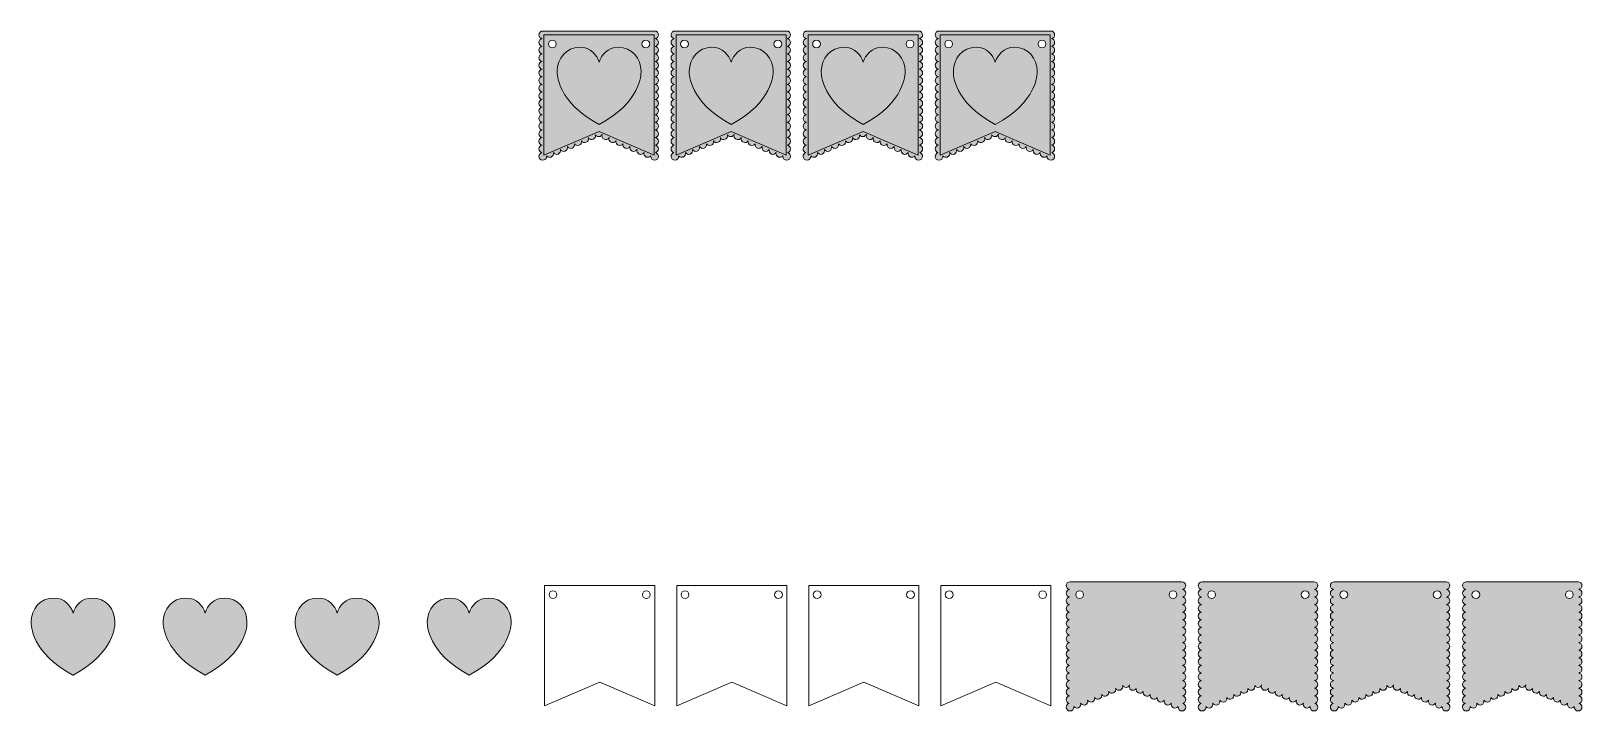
# Model space of a CAD drawing. Header units: inches. Extents: x -3845 to 7993, y -1141 to 4049.
import ezdxf

# ---------------------------------------------------------------- set-up
doc = ezdxf.new("R2010")
doc.units = ezdxf.units.IN
doc.header["$MEASUREMENT"] = 0
for name, color, linetype in [('1', 7, 'Continuous'), ('2', 7, 'Continuous'), ('3', 7, 'Continuous'), ('4', 7, 'Continuous')]:
    doc.layers.add(name, color=color, linetype=linetype)

# ---------------------------------------------------------------- blocks, each defined once
blk = doc.blocks.new('block 2')
at = {"layer": '1', "true_color": 0xffb3db}
h = blk.add_hatch(color=221, dxfattribs=at)
h.dxf.hatch_style = 2
edge = h.paths.add_edge_path()
edge.add_spline(control_points=[(3968, 3961), (3968, 3976), (3957, 3988), (3943, 3991), (3957, 3993), (3968, 4005), (3968, 4020), (3968, 4036), (3955, 4049), (3939, 4049), (3939, 4049), (3939, 4049), (3939, 4049), (3939, 4049), (3939, 4049), (3939, 4049), (3939, 4049), (3085, 4049), (3085, 4049), (3085, 4049), (3085, 4049), (3085, 4049), (3069, 4049), (3056, 4036), (3056, 4020), (3056, 4005), (3067, 3993), (3081, 3991), (3067, 3988), (3056, 3976), (3056, 3961), (3056, 3947), (3067, 3935), (3081, 3932), (3067, 3930), (3056, 3918), (3056, 3903), (3056, 3889), (3067, 3877), (3081, 3874), (3067, 3872), (3056, 3860), (3056, 3845), (3056, 3831), (3067, 3819), (3081, 3816), (3067, 3814), (3056, 3802), (3056, 3787), (3056, 3773), (3067, 3760), (3081, 3758), (3067, 3756), (3056, 3744), (3056, 3729), (3056, 3715), (3067, 3702), (3081, 3700), (3067, 3698), (3056, 3686), (3056, 3671), (3056, 3657), (3067, 3644), (3081, 3642), (3067, 3640), (3056, 3628), (3056, 3613), (3056, 3599), (3067, 3586), (3081, 3584), (3067, 3582), (3056, 3570), (3056, 3555), (3056, 3541), (3067, 3528), (3081, 3526), (3067, 3524), (3056, 3512), (3056, 3497), (3056, 3482), (3067, 3470), (3081, 3468), (3067, 3466), (3056, 3454), (3056, 3439), (3056, 3424), (3067, 3412), (3081, 3410), (3067, 3408), (3056, 3396), (3056, 3381), (3056, 3366), (3067, 3354), (3081, 3352), (3067, 3350), (3056, 3338), (3056, 3323), (3056, 3308), (3067, 3296), (3081, 3294), (3067, 3292), (3056, 3280), (3056, 3265), (3056, 3250), (3067, 3238), (3081, 3236), (3067, 3234), (3056, 3222), (3056, 3207), (3056, 3192), (3067, 3180), (3081, 3178), (3067, 3176), (3056, 3164), (3056, 3149), (3056, 3135), (3066, 3124), (3079, 3121), (3066, 3117), (3056, 3106), (3056, 3092), (3056, 3076), (3069, 3063), (3085, 3063), (3102, 3063), (3115, 3076), (3115, 3092), (3115, 3093), (3115, 3095), (3114, 3096), (3122, 3086), (3136, 3082), (3149, 3087), (3163, 3093), (3170, 3108), (3166, 3121), (3173, 3109), (3189, 3104), (3203, 3110), (3216, 3115), (3223, 3130), (3219, 3144), (3227, 3132), (3242, 3126), (3256, 3132), (3270, 3138), (3277, 3153), (3273, 3167), (3280, 3154), (3296, 3149), (3309, 3155), (3323, 3161), (3330, 3175), (3326, 3189), (3334, 3177), (3349, 3172), (3363, 3177), (3376, 3183), (3383, 3198), (3380, 3212), (3387, 3200), (3403, 3194), (3416, 3200), (3430, 3206), (3437, 3221), (3433, 3235), (3441, 3222), (3456, 3217), (3470, 3223), (3483, 3228), (3490, 3243), (3487, 3257), (3494, 3245), (3510, 3240), (3523, 3245), (3531, 3248), (3536, 3254), (3539, 3261), (3533, 3246), (3540, 3229), (3555, 3223), (3568, 3217), (3584, 3222), (3591, 3235), (3587, 3221), (3594, 3206), (3608, 3200), (3622, 3194), (3637, 3200), (3644, 3212), (3641, 3198), (3648, 3183), (3661, 3177), (3675, 3172), (3690, 3177), (3698, 3189), (3694, 3175), (3701, 3161), (3715, 3155), (3728, 3149), (3744, 3154), (3751, 3167), (3748, 3153), (3755, 3138), (3768, 3132), (3782, 3126), (3797, 3132), (3805, 3144), (3801, 3130), (3808, 3115), (3822, 3110), (3835, 3104), (3851, 3109), (3858, 3121), (3855, 3108), (3862, 3093), (3875, 3087), (3888, 3082), (3902, 3086), (3910, 3096), (3910, 3095), (3909, 3093), (3909, 3092), (3909, 3076), (3923, 3063), (3939, 3063), (3955, 3063), (3968, 3076), (3968, 3092), (3968, 3106), (3959, 3117), (3946, 3121), (3959, 3124), (3968, 3135), (3968, 3149), (3968, 3164), (3957, 3176), (3943, 3178), (3957, 3180), (3968, 3192), (3968, 3207), (3968, 3222), (3957, 3234), (3943, 3236), (3957, 3238), (3968, 3250), (3968, 3265), (3968, 3280), (3957, 3292), (3943, 3294), (3957, 3296), (3968, 3308), (3968, 3323), (3968, 3338), (3957, 3350), (3943, 3352), (3957, 3354), (3968, 3366), (3968, 3381), (3968, 3396), (3957, 3408), (3943, 3410), (3957, 3412), (3968, 3424), (3968, 3439), (3968, 3454), (3957, 3466), (3943, 3468), (3957, 3470), (3968, 3482), (3968, 3497), (3968, 3512), (3957, 3524), (3943, 3526), (3957, 3528), (3968, 3541), (3968, 3555), (3968, 3570), (3957, 3582), (3943, 3584), (3957, 3586), (3968, 3599), (3968, 3613), (3968, 3628), (3957, 3640), (3943, 3642), (3957, 3644), (3968, 3657), (3968, 3671), (3968, 3686), (3957, 3698), (3943, 3700), (3957, 3702), (3968, 3715), (3968, 3729), (3968, 3744), (3957, 3756), (3943, 3758), (3957, 3760), (3968, 3773), (3968, 3787), (3968, 3802), (3957, 3814), (3943, 3816), (3957, 3819), (3968, 3831), (3968, 3845), (3968, 3860), (3957, 3872), (3943, 3874), (3957, 3877), (3968, 3889), (3968, 3903), (3968, 3918), (3957, 3930), (3943, 3932), (3957, 3935), (3968, 3947), (3968, 3961)], knot_values=[0, 0, 0, 0, 1, 1, 1, 2, 2, 2, 3, 3, 3, 4, 4, 4, 5, 5, 5, 6, 6, 6, 7, 7, 7, 8, 8, 8, 9, 9, 9, 10, 10, 10, 11, 11, 11, 12, 12, 12, 13, 13, 13, 14, 14, 14, 15, 15, 15, 16, 16, 16, 17, 17, 17, 18, 18, 18, 19, 19, 19, 20, 20, 20, 21, 21, 21, 22, 22, 22, 23, 23, 23, 24, 24, 24, 25, 25, 25, 26, 26, 26, 27, 27, 27, 28, 28, 28, 29, 29, 29, 30, 30, 30, 31, 31, 31, 32, 32, 32, 33, 33, 33, 34, 34, 34, 35, 35, 35, 36, 36, 36, 37, 37, 37, 38, 38, 38, 39, 39, 39, 40, 40, 40, 41, 41, 41, 42, 42, 42, 43, 43, 43, 44, 44, 44, 45, 45, 45, 46, 46, 46, 47, 47, 47, 48, 48, 48, 49, 49, 49, 50, 50, 50, 51, 51, 51, 52, 52, 52, 53, 53, 53, 54, 54, 54, 55, 55, 55, 56, 56, 56, 57, 57, 57, 58, 58, 58, 59, 59, 59, 60, 60, 60, 61, 61, 61, 62, 62, 62, 63, 63, 63, 64, 64, 64, 65, 65, 65, 66, 66, 66, 67, 67, 67, 68, 68, 68, 69, 69, 69, 70, 70, 70, 71, 71, 71, 72, 72, 72, 73, 73, 73, 74, 74, 74, 75, 75, 75, 76, 76, 76, 77, 77, 77, 78, 78, 78, 79, 79, 79, 80, 80, 80, 81, 81, 81, 82, 82, 82, 83, 83, 83, 84, 84, 84, 85, 85, 85, 86, 86, 86, 87, 87, 87, 88, 88, 88, 89, 89, 89, 90, 90, 90, 91, 91, 91, 92, 92, 92, 93, 93, 93, 94, 94, 94, 95, 95, 95, 96, 96, 96, 97, 97, 97, 98, 98, 98, 99, 99, 99, 100, 100, 100, 101, 101, 101, 102, 102, 102, 103, 103, 103, 104, 104, 104, 105, 105, 105, 106, 106, 106, 106], degree=3, periodic=1)
edge = h.paths.add_edge_path()
edge.add_spline(control_points=[(3158, 3921), (3142, 3921), (3129, 3934), (3129, 3950), (3129, 3967), (3142, 3980), (3158, 3980), (3175, 3980), (3188, 3967), (3188, 3950), (3188, 3934), (3175, 3921), (3158, 3921)], knot_values=[0, 0, 0, 0, 1, 1, 1, 2, 2, 2, 3, 3, 3, 4, 4, 4, 4], degree=3, periodic=1)
edge = h.paths.add_edge_path()
edge.add_spline(control_points=[(3871, 3921), (3855, 3921), (3842, 3934), (3842, 3950), (3842, 3967), (3855, 3980), (3871, 3980), (3888, 3980), (3901, 3967), (3901, 3950), (3901, 3934), (3888, 3921), (3871, 3921)], knot_values=[0, 0, 0, 0, 1, 1, 1, 2, 2, 2, 3, 3, 3, 4, 4, 4, 4], degree=3, periodic=1)
edge = h.paths.add_edge_path()
edge.add_spline(control_points=[(2960, 3961), (2960, 3976), (2949, 3988), (2935, 3991), (2949, 3993), (2960, 4005), (2960, 4020), (2960, 4036), (2947, 4049), (2931, 4049), (2931, 4049), (2931, 4049), (2931, 4049), (2931, 4049), (2931, 4049), (2931, 4049), (2931, 4049), (2077, 4049), (2077, 4049), (2077, 4049), (2077, 4049), (2077, 4049), (2061, 4049), (2048, 4036), (2048, 4020), (2048, 4005), (2059, 3993), (2073, 3991), (2059, 3988), (2048, 3976), (2048, 3961), (2048, 3947), (2059, 3935), (2073, 3932), (2059, 3930), (2048, 3918), (2048, 3903), (2048, 3889), (2059, 3877), (2073, 3874), (2059, 3872), (2048, 3860), (2048, 3845), (2048, 3831), (2059, 3819), (2073, 3816), (2059, 3814), (2048, 3802), (2048, 3787), (2048, 3773), (2059, 3760), (2073, 3758), (2059, 3756), (2048, 3744), (2048, 3729), (2048, 3715), (2059, 3702), (2073, 3700), (2059, 3698), (2048, 3686), (2048, 3671), (2048, 3657), (2059, 3644), (2073, 3642), (2059, 3640), (2048, 3628), (2048, 3613), (2048, 3599), (2059, 3586), (2073, 3584), (2059, 3582), (2048, 3570), (2048, 3555), (2048, 3541), (2059, 3528), (2073, 3526), (2059, 3524), (2048, 3512), (2048, 3497), (2048, 3482), (2059, 3470), (2073, 3468), (2059, 3466), (2048, 3454), (2048, 3439), (2048, 3424), (2059, 3412), (2073, 3410), (2059, 3408), (2048, 3396), (2048, 3381), (2048, 3366), (2059, 3354), (2073, 3352), (2059, 3350), (2048, 3338), (2048, 3323), (2048, 3308), (2059, 3296), (2073, 3294), (2059, 3292), (2048, 3280), (2048, 3265), (2048, 3250), (2059, 3238), (2073, 3236), (2059, 3234), (2048, 3222), (2048, 3207), (2048, 3192), (2059, 3180), (2073, 3178), (2059, 3176), (2048, 3164), (2048, 3149), (2048, 3135), (2057, 3124), (2070, 3121), (2057, 3117), (2048, 3106), (2048, 3092), (2048, 3076), (2061, 3063), (2077, 3063), (2093, 3063), (2107, 3076), (2107, 3092), (2107, 3093), (2106, 3095), (2106, 3096), (2114, 3086), (2128, 3082), (2141, 3087), (2155, 3093), (2162, 3108), (2158, 3121), (2165, 3109), (2181, 3104), (2194, 3110), (2208, 3115), (2215, 3130), (2211, 3144), (2219, 3132), (2234, 3126), (2248, 3132), (2262, 3138), (2268, 3153), (2265, 3167), (2272, 3154), (2288, 3149), (2301, 3155), (2315, 3161), (2322, 3175), (2318, 3189), (2326, 3177), (2341, 3172), (2355, 3177), (2368, 3183), (2375, 3198), (2372, 3212), (2379, 3200), (2395, 3194), (2408, 3200), (2422, 3206), (2429, 3221), (2425, 3235), (2433, 3222), (2448, 3217), (2462, 3223), (2475, 3228), (2482, 3243), (2479, 3257), (2486, 3245), (2501, 3240), (2515, 3245), (2522, 3248), (2528, 3254), (2531, 3261), (2525, 3246), (2532, 3229), (2546, 3223), (2560, 3217), (2576, 3222), (2583, 3235), (2579, 3221), (2586, 3206), (2600, 3200), (2614, 3194), (2629, 3200), (2636, 3212), (2633, 3198), (2640, 3183), (2653, 3177), (2667, 3172), (2682, 3177), (2690, 3189), (2686, 3175), (2693, 3161), (2707, 3155), (2720, 3149), (2736, 3154), (2743, 3167), (2740, 3153), (2747, 3138), (2760, 3132), (2774, 3126), (2789, 3132), (2797, 3144), (2793, 3130), (2800, 3115), (2814, 3110), (2827, 3104), (2843, 3109), (2850, 3121), (2847, 3108), (2853, 3093), (2867, 3087), (2880, 3082), (2894, 3086), (2902, 3096), (2902, 3095), (2901, 3093), (2901, 3092), (2901, 3076), (2915, 3063), (2931, 3063), (2947, 3063), (2960, 3076), (2960, 3092), (2960, 3106), (2951, 3117), (2938, 3121), (2951, 3124), (2960, 3135), (2960, 3149), (2960, 3164), (2949, 3176), (2935, 3178), (2949, 3180), (2960, 3192), (2960, 3207), (2960, 3222), (2949, 3234), (2935, 3236), (2949, 3238), (2960, 3250), (2960, 3265), (2960, 3280), (2949, 3292), (2935, 3294), (2949, 3296), (2960, 3308), (2960, 3323), (2960, 3338), (2949, 3350), (2935, 3352), (2949, 3354), (2960, 3366), (2960, 3381), (2960, 3396), (2949, 3408), (2935, 3410), (2949, 3412), (2960, 3424), (2960, 3439), (2960, 3454), (2949, 3466), (2935, 3468), (2949, 3470), (2960, 3482), (2960, 3497), (2960, 3512), (2949, 3524), (2935, 3526), (2949, 3528), (2960, 3541), (2960, 3555), (2960, 3570), (2949, 3582), (2935, 3584), (2949, 3586), (2960, 3599), (2960, 3613), (2960, 3628), (2949, 3640), (2935, 3642), (2949, 3644), (2960, 3657), (2960, 3671), (2960, 3686), (2949, 3698), (2935, 3700), (2949, 3702), (2960, 3715), (2960, 3729), (2960, 3744), (2949, 3756), (2935, 3758), (2949, 3760), (2960, 3773), (2960, 3787), (2960, 3802), (2949, 3814), (2935, 3816), (2949, 3819), (2960, 3831), (2960, 3845), (2960, 3860), (2949, 3872), (2935, 3874), (2949, 3877), (2960, 3889), (2960, 3903), (2960, 3918), (2949, 3930), (2935, 3932), (2949, 3935), (2960, 3947), (2960, 3961)], knot_values=[0, 0, 0, 0, 1, 1, 1, 2, 2, 2, 3, 3, 3, 4, 4, 4, 5, 5, 5, 6, 6, 6, 7, 7, 7, 8, 8, 8, 9, 9, 9, 10, 10, 10, 11, 11, 11, 12, 12, 12, 13, 13, 13, 14, 14, 14, 15, 15, 15, 16, 16, 16, 17, 17, 17, 18, 18, 18, 19, 19, 19, 20, 20, 20, 21, 21, 21, 22, 22, 22, 23, 23, 23, 24, 24, 24, 25, 25, 25, 26, 26, 26, 27, 27, 27, 28, 28, 28, 29, 29, 29, 30, 30, 30, 31, 31, 31, 32, 32, 32, 33, 33, 33, 34, 34, 34, 35, 35, 35, 36, 36, 36, 37, 37, 37, 38, 38, 38, 39, 39, 39, 40, 40, 40, 41, 41, 41, 42, 42, 42, 43, 43, 43, 44, 44, 44, 45, 45, 45, 46, 46, 46, 47, 47, 47, 48, 48, 48, 49, 49, 49, 50, 50, 50, 51, 51, 51, 52, 52, 52, 53, 53, 53, 54, 54, 54, 55, 55, 55, 56, 56, 56, 57, 57, 57, 58, 58, 58, 59, 59, 59, 60, 60, 60, 61, 61, 61, 62, 62, 62, 63, 63, 63, 64, 64, 64, 65, 65, 65, 66, 66, 66, 67, 67, 67, 68, 68, 68, 69, 69, 69, 70, 70, 70, 71, 71, 71, 72, 72, 72, 73, 73, 73, 74, 74, 74, 75, 75, 75, 76, 76, 76, 77, 77, 77, 78, 78, 78, 79, 79, 79, 80, 80, 80, 81, 81, 81, 82, 82, 82, 83, 83, 83, 84, 84, 84, 85, 85, 85, 86, 86, 86, 87, 87, 87, 88, 88, 88, 89, 89, 89, 90, 90, 90, 91, 91, 91, 92, 92, 92, 93, 93, 93, 94, 94, 94, 95, 95, 95, 96, 96, 96, 97, 97, 97, 98, 98, 98, 99, 99, 99, 100, 100, 100, 101, 101, 101, 102, 102, 102, 103, 103, 103, 104, 104, 104, 105, 105, 105, 106, 106, 106, 106], degree=3, periodic=1)
edge = h.paths.add_edge_path()
edge.add_spline(control_points=[(2150, 3921), (2134, 3921), (2121, 3934), (2121, 3950), (2121, 3967), (2134, 3980), (2150, 3980), (2167, 3980), (2180, 3967), (2180, 3950), (2180, 3934), (2167, 3921), (2150, 3921)], knot_values=[0, 0, 0, 0, 1, 1, 1, 2, 2, 2, 3, 3, 3, 4, 4, 4, 4], degree=3, periodic=1)
edge = h.paths.add_edge_path()
edge.add_spline(control_points=[(2863, 3921), (2847, 3921), (2834, 3934), (2834, 3950), (2834, 3967), (2847, 3980), (2863, 3980), (2880, 3980), (2893, 3967), (2893, 3950), (2893, 3934), (2880, 3921), (2863, 3921)], knot_values=[0, 0, 0, 0, 1, 1, 1, 2, 2, 2, 3, 3, 3, 4, 4, 4, 4], degree=3, periodic=1)
edge = h.paths.add_edge_path()
edge.add_spline(control_points=[(1952, 3961), (1952, 3976), (1941, 3988), (1927, 3991), (1941, 3993), (1952, 4005), (1952, 4020), (1952, 4036), (1939, 4049), (1923, 4049), (1923, 4049), (1923, 4049), (1923, 4049), (1923, 4049), (1923, 4049), (1923, 4049), (1923, 4049), (1069, 4049), (1069, 4049), (1069, 4049), (1069, 4049), (1069, 4049), (1053, 4049), (1040, 4036), (1040, 4020), (1040, 4005), (1051, 3993), (1065, 3991), (1051, 3988), (1040, 3976), (1040, 3961), (1040, 3947), (1051, 3935), (1065, 3932), (1051, 3930), (1040, 3918), (1040, 3903), (1040, 3889), (1051, 3877), (1065, 3874), (1051, 3872), (1040, 3860), (1040, 3845), (1040, 3831), (1051, 3819), (1065, 3816), (1051, 3814), (1040, 3802), (1040, 3787), (1040, 3773), (1051, 3760), (1065, 3758), (1051, 3756), (1040, 3744), (1040, 3729), (1040, 3715), (1051, 3702), (1065, 3700), (1051, 3698), (1040, 3686), (1040, 3671), (1040, 3657), (1051, 3644), (1065, 3642), (1051, 3640), (1040, 3628), (1040, 3613), (1040, 3599), (1051, 3586), (1065, 3584), (1051, 3582), (1040, 3570), (1040, 3555), (1040, 3541), (1051, 3528), (1065, 3526), (1051, 3524), (1040, 3512), (1040, 3497), (1040, 3482), (1051, 3470), (1065, 3468), (1051, 3466), (1040, 3454), (1040, 3439), (1040, 3424), (1051, 3412), (1065, 3410), (1051, 3408), (1040, 3396), (1040, 3381), (1040, 3366), (1051, 3354), (1065, 3352), (1051, 3350), (1040, 3338), (1040, 3323), (1040, 3308), (1051, 3296), (1065, 3294), (1051, 3292), (1040, 3280), (1040, 3265), (1040, 3250), (1051, 3238), (1065, 3236), (1051, 3234), (1040, 3222), (1040, 3207), (1040, 3192), (1051, 3180), (1065, 3178), (1051, 3176), (1040, 3164), (1040, 3149), (1040, 3135), (1049, 3124), (1062, 3121), (1049, 3117), (1040, 3106), (1040, 3092), (1040, 3076), (1053, 3063), (1069, 3063), (1085, 3063), (1099, 3076), (1099, 3092), (1099, 3093), (1098, 3095), (1098, 3096), (1106, 3086), (1120, 3082), (1133, 3087), (1147, 3093), (1153, 3108), (1150, 3121), (1157, 3109), (1173, 3104), (1186, 3110), (1200, 3115), (1207, 3130), (1203, 3144), (1211, 3132), (1226, 3126), (1240, 3132), (1253, 3138), (1260, 3153), (1257, 3167), (1264, 3154), (1280, 3149), (1293, 3155), (1307, 3161), (1314, 3175), (1310, 3189), (1318, 3177), (1333, 3172), (1347, 3177), (1360, 3183), (1367, 3198), (1364, 3212), (1371, 3200), (1386, 3194), (1400, 3200), (1414, 3206), (1421, 3221), (1417, 3235), (1424, 3222), (1440, 3217), (1454, 3223), (1467, 3228), (1474, 3243), (1470, 3257), (1478, 3245), (1493, 3240), (1507, 3245), (1514, 3248), (1520, 3254), (1523, 3261), (1516, 3246), (1523, 3229), (1538, 3223), (1552, 3217), (1567, 3222), (1575, 3235), (1571, 3221), (1578, 3206), (1592, 3200), (1605, 3194), (1621, 3200), (1628, 3212), (1625, 3198), (1632, 3183), (1645, 3177), (1659, 3172), (1674, 3177), (1682, 3189), (1678, 3175), (1685, 3161), (1699, 3155), (1712, 3149), (1728, 3154), (1735, 3167), (1732, 3153), (1738, 3138), (1752, 3132), (1766, 3126), (1781, 3132), (1789, 3144), (1785, 3130), (1792, 3115), (1806, 3110), (1819, 3104), (1835, 3109), (1842, 3121), (1838, 3108), (1845, 3093), (1859, 3087), (1872, 3082), (1886, 3086), (1894, 3096), (1894, 3095), (1893, 3093), (1893, 3092), (1893, 3076), (1907, 3063), (1923, 3063), (1939, 3063), (1952, 3076), (1952, 3092), (1952, 3106), (1943, 3117), (1930, 3121), (1943, 3124), (1952, 3135), (1952, 3149), (1952, 3164), (1941, 3176), (1927, 3178), (1941, 3180), (1952, 3192), (1952, 3207), (1952, 3222), (1941, 3234), (1927, 3236), (1941, 3238), (1952, 3250), (1952, 3265), (1952, 3280), (1941, 3292), (1927, 3294), (1941, 3296), (1952, 3308), (1952, 3323), (1952, 3338), (1941, 3350), (1927, 3352), (1941, 3354), (1952, 3366), (1952, 3381), (1952, 3396), (1941, 3408), (1927, 3410), (1941, 3412), (1952, 3424), (1952, 3439), (1952, 3454), (1941, 3466), (1927, 3468), (1941, 3470), (1952, 3482), (1952, 3497), (1952, 3512), (1941, 3524), (1927, 3526), (1941, 3528), (1952, 3541), (1952, 3555), (1952, 3570), (1941, 3582), (1927, 3584), (1941, 3586), (1952, 3599), (1952, 3613), (1952, 3628), (1941, 3640), (1927, 3642), (1941, 3644), (1952, 3657), (1952, 3671), (1952, 3686), (1941, 3698), (1927, 3700), (1941, 3702), (1952, 3715), (1952, 3729), (1952, 3744), (1941, 3756), (1927, 3758), (1941, 3760), (1952, 3773), (1952, 3787), (1952, 3802), (1941, 3814), (1927, 3816), (1941, 3819), (1952, 3831), (1952, 3845), (1952, 3860), (1941, 3872), (1927, 3874), (1941, 3877), (1952, 3889), (1952, 3903), (1952, 3918), (1941, 3930), (1927, 3932), (1941, 3935), (1952, 3947), (1952, 3961)], knot_values=[0, 0, 0, 0, 1, 1, 1, 2, 2, 2, 3, 3, 3, 4, 4, 4, 5, 5, 5, 6, 6, 6, 7, 7, 7, 8, 8, 8, 9, 9, 9, 10, 10, 10, 11, 11, 11, 12, 12, 12, 13, 13, 13, 14, 14, 14, 15, 15, 15, 16, 16, 16, 17, 17, 17, 18, 18, 18, 19, 19, 19, 20, 20, 20, 21, 21, 21, 22, 22, 22, 23, 23, 23, 24, 24, 24, 25, 25, 25, 26, 26, 26, 27, 27, 27, 28, 28, 28, 29, 29, 29, 30, 30, 30, 31, 31, 31, 32, 32, 32, 33, 33, 33, 34, 34, 34, 35, 35, 35, 36, 36, 36, 37, 37, 37, 38, 38, 38, 39, 39, 39, 40, 40, 40, 41, 41, 41, 42, 42, 42, 43, 43, 43, 44, 44, 44, 45, 45, 45, 46, 46, 46, 47, 47, 47, 48, 48, 48, 49, 49, 49, 50, 50, 50, 51, 51, 51, 52, 52, 52, 53, 53, 53, 54, 54, 54, 55, 55, 55, 56, 56, 56, 57, 57, 57, 58, 58, 58, 59, 59, 59, 60, 60, 60, 61, 61, 61, 62, 62, 62, 63, 63, 63, 64, 64, 64, 65, 65, 65, 66, 66, 66, 67, 67, 67, 68, 68, 68, 69, 69, 69, 70, 70, 70, 71, 71, 71, 72, 72, 72, 73, 73, 73, 74, 74, 74, 75, 75, 75, 76, 76, 76, 77, 77, 77, 78, 78, 78, 79, 79, 79, 80, 80, 80, 81, 81, 81, 82, 82, 82, 83, 83, 83, 84, 84, 84, 85, 85, 85, 86, 86, 86, 87, 87, 87, 88, 88, 88, 89, 89, 89, 90, 90, 90, 91, 91, 91, 92, 92, 92, 93, 93, 93, 94, 94, 94, 95, 95, 95, 96, 96, 96, 97, 97, 97, 98, 98, 98, 99, 99, 99, 100, 100, 100, 101, 101, 101, 102, 102, 102, 103, 103, 103, 104, 104, 104, 105, 105, 105, 106, 106, 106, 106], degree=3, periodic=1)
edge = h.paths.add_edge_path()
edge.add_spline(control_points=[(1142, 3921), (1126, 3921), (1113, 3934), (1113, 3950), (1113, 3967), (1126, 3980), (1142, 3980), (1159, 3980), (1172, 3967), (1172, 3950), (1172, 3934), (1159, 3921), (1142, 3921)], knot_values=[0, 0, 0, 0, 1, 1, 1, 2, 2, 2, 3, 3, 3, 4, 4, 4, 4], degree=3, periodic=1)
edge = h.paths.add_edge_path()
edge.add_spline(control_points=[(1855, 3921), (1839, 3921), (1825, 3934), (1825, 3950), (1825, 3967), (1839, 3980), (1855, 3980), (1872, 3980), (1885, 3967), (1885, 3950), (1885, 3934), (1872, 3921), (1855, 3921)], knot_values=[0, 0, 0, 0, 1, 1, 1, 2, 2, 2, 3, 3, 3, 4, 4, 4, 4], degree=3, periodic=1)
edge = h.paths.add_edge_path()
edge.add_spline(control_points=[(944, 3961), (944, 3976), (933, 3988), (919, 3991), (933, 3993), (944, 4005), (944, 4020), (944, 4036), (931, 4049), (915, 4049), (915, 4049), (915, 4049), (915, 4049), (915, 4049), (915, 4049), (915, 4049), (915, 4049), (61, 4049), (61, 4049), (61, 4049), (61, 4049), (61, 4049), (45, 4049), (32, 4036), (32, 4020), (32, 4005), (43, 3993), (57, 3991), (43, 3988), (32, 3976), (32, 3961), (32, 3947), (43, 3935), (57, 3932), (43, 3930), (32, 3918), (32, 3903), (32, 3889), (43, 3877), (57, 3874), (43, 3872), (32, 3860), (32, 3845), (32, 3831), (43, 3819), (57, 3816), (43, 3814), (32, 3802), (32, 3787), (32, 3773), (43, 3760), (57, 3758), (43, 3756), (32, 3744), (32, 3729), (32, 3715), (43, 3702), (57, 3700), (43, 3698), (32, 3686), (32, 3671), (32, 3657), (43, 3644), (57, 3642), (43, 3640), (32, 3628), (32, 3613), (32, 3599), (43, 3586), (57, 3584), (43, 3582), (32, 3570), (32, 3555), (32, 3541), (43, 3528), (57, 3526), (43, 3524), (32, 3512), (32, 3497), (32, 3482), (43, 3470), (57, 3468), (43, 3466), (32, 3454), (32, 3439), (32, 3424), (43, 3412), (57, 3410), (43, 3408), (32, 3396), (32, 3381), (32, 3366), (43, 3354), (57, 3352), (43, 3350), (32, 3338), (32, 3323), (32, 3308), (43, 3296), (57, 3294), (43, 3292), (32, 3280), (32, 3265), (32, 3250), (43, 3238), (57, 3236), (43, 3234), (32, 3222), (32, 3207), (32, 3192), (43, 3180), (57, 3178), (43, 3176), (32, 3164), (32, 3149), (32, 3135), (41, 3124), (54, 3121), (41, 3117), (32, 3106), (32, 3092), (32, 3076), (45, 3063), (61, 3063), (77, 3063), (91, 3076), (91, 3092), (91, 3093), (90, 3095), (90, 3096), (98, 3086), (112, 3082), (125, 3087), (138, 3093), (145, 3108), (142, 3121), (149, 3109), (165, 3104), (178, 3110), (192, 3115), (199, 3130), (195, 3144), (203, 3132), (218, 3126), (232, 3132), (245, 3138), (252, 3153), (249, 3167), (256, 3154), (272, 3149), (285, 3155), (299, 3161), (306, 3175), (302, 3189), (310, 3177), (325, 3172), (339, 3177), (352, 3183), (359, 3198), (356, 3212), (363, 3200), (378, 3194), (392, 3200), (406, 3206), (413, 3221), (409, 3235), (416, 3222), (432, 3217), (445, 3223), (459, 3228), (466, 3243), (462, 3257), (470, 3245), (485, 3240), (499, 3245), (506, 3248), (512, 3254), (515, 3261), (508, 3246), (515, 3229), (530, 3223), (544, 3217), (559, 3222), (567, 3235), (563, 3221), (570, 3206), (584, 3200), (597, 3194), (613, 3200), (620, 3212), (617, 3198), (624, 3183), (637, 3177), (651, 3172), (666, 3177), (674, 3189), (670, 3175), (677, 3161), (691, 3155), (704, 3149), (720, 3154), (727, 3167), (723, 3153), (730, 3138), (744, 3132), (758, 3126), (773, 3132), (781, 3144), (777, 3130), (784, 3115), (797, 3110), (811, 3104), (827, 3109), (834, 3121), (830, 3108), (837, 3093), (851, 3087), (864, 3082), (878, 3086), (886, 3096), (885, 3095), (885, 3093), (885, 3092), (885, 3076), (898, 3063), (915, 3063), (931, 3063), (944, 3076), (944, 3092), (944, 3106), (934, 3117), (921, 3121), (934, 3124), (944, 3135), (944, 3149), (944, 3164), (933, 3176), (919, 3178), (933, 3180), (944, 3192), (944, 3207), (944, 3222), (933, 3234), (919, 3236), (933, 3238), (944, 3250), (944, 3265), (944, 3280), (933, 3292), (919, 3294), (933, 3296), (944, 3308), (944, 3323), (944, 3338), (933, 3350), (919, 3352), (933, 3354), (944, 3366), (944, 3381), (944, 3396), (933, 3408), (919, 3410), (933, 3412), (944, 3424), (944, 3439), (944, 3454), (933, 3466), (919, 3468), (933, 3470), (944, 3482), (944, 3497), (944, 3512), (933, 3524), (919, 3526), (933, 3528), (944, 3541), (944, 3555), (944, 3570), (933, 3582), (919, 3584), (933, 3586), (944, 3599), (944, 3613), (944, 3628), (933, 3640), (919, 3642), (933, 3644), (944, 3657), (944, 3671), (944, 3686), (933, 3698), (919, 3700), (933, 3702), (944, 3715), (944, 3729), (944, 3744), (933, 3756), (919, 3758), (933, 3760), (944, 3773), (944, 3787), (944, 3802), (933, 3814), (919, 3816), (933, 3819), (944, 3831), (944, 3845), (944, 3860), (933, 3872), (919, 3874), (933, 3877), (944, 3889), (944, 3903), (944, 3918), (933, 3930), (919, 3932), (933, 3935), (944, 3947), (944, 3961)], knot_values=[0, 0, 0, 0, 1, 1, 1, 2, 2, 2, 3, 3, 3, 4, 4, 4, 5, 5, 5, 6, 6, 6, 7, 7, 7, 8, 8, 8, 9, 9, 9, 10, 10, 10, 11, 11, 11, 12, 12, 12, 13, 13, 13, 14, 14, 14, 15, 15, 15, 16, 16, 16, 17, 17, 17, 18, 18, 18, 19, 19, 19, 20, 20, 20, 21, 21, 21, 22, 22, 22, 23, 23, 23, 24, 24, 24, 25, 25, 25, 26, 26, 26, 27, 27, 27, 28, 28, 28, 29, 29, 29, 30, 30, 30, 31, 31, 31, 32, 32, 32, 33, 33, 33, 34, 34, 34, 35, 35, 35, 36, 36, 36, 37, 37, 37, 38, 38, 38, 39, 39, 39, 40, 40, 40, 41, 41, 41, 42, 42, 42, 43, 43, 43, 44, 44, 44, 45, 45, 45, 46, 46, 46, 47, 47, 47, 48, 48, 48, 49, 49, 49, 50, 50, 50, 51, 51, 51, 52, 52, 52, 53, 53, 53, 54, 54, 54, 55, 55, 55, 56, 56, 56, 57, 57, 57, 58, 58, 58, 59, 59, 59, 60, 60, 60, 61, 61, 61, 62, 62, 62, 63, 63, 63, 64, 64, 64, 65, 65, 65, 66, 66, 66, 67, 67, 67, 68, 68, 68, 69, 69, 69, 70, 70, 70, 71, 71, 71, 72, 72, 72, 73, 73, 73, 74, 74, 74, 75, 75, 75, 76, 76, 76, 77, 77, 77, 78, 78, 78, 79, 79, 79, 80, 80, 80, 81, 81, 81, 82, 82, 82, 83, 83, 83, 84, 84, 84, 85, 85, 85, 86, 86, 86, 87, 87, 87, 88, 88, 88, 89, 89, 89, 90, 90, 90, 91, 91, 91, 92, 92, 92, 93, 93, 93, 94, 94, 94, 95, 95, 95, 96, 96, 96, 97, 97, 97, 98, 98, 98, 99, 99, 99, 100, 100, 100, 101, 101, 101, 102, 102, 102, 103, 103, 103, 104, 104, 104, 105, 105, 105, 106, 106, 106, 106], degree=3, periodic=1)
edge = h.paths.add_edge_path()
edge.add_spline(control_points=[(134, 3921), (118, 3921), (104, 3934), (104, 3950), (104, 3967), (118, 3980), (134, 3980), (151, 3980), (164, 3967), (164, 3950), (164, 3934), (151, 3921), (134, 3921)], knot_values=[0, 0, 0, 0, 1, 1, 1, 2, 2, 2, 3, 3, 3, 4, 4, 4, 4], degree=3, periodic=1)
edge = h.paths.add_edge_path()
edge.add_spline(control_points=[(847, 3921), (831, 3921), (817, 3934), (817, 3950), (817, 3967), (831, 3980), (847, 3980), (863, 3980), (877, 3967), (877, 3950), (877, 3934), (863, 3921), (847, 3921)], knot_values=[0, 0, 0, 0, 1, 1, 1, 2, 2, 2, 3, 3, 3, 4, 4, 4, 4], degree=3, periodic=1)
at = {"layer": '1', "true_color": 0xde242d}
h = blk.add_hatch(color=242, dxfattribs=at)
h.dxf.hatch_style = 2
edge = h.paths.add_edge_path()
edge.add_spline(control_points=[(3515, 3335), (3515, 3335), (3515, 3335), (3515, 3335), (3515, 3335), (3515, 3335), (3515, 3335), (3515, 3335), (3515, 3335), (3515, 3335), (3515, 3335), (3515, 3335), (3515, 3335), (3515, 3335), (3515, 3335), (3515, 3335), (3515, 3335), (3515, 3335), (3515, 3335), (3195, 3508), (3194, 3719), (3195, 3740), (3195, 3741), (3195, 3741), (3195, 3742), (3195, 3837), (3264, 3925), (3368, 3925), (3451, 3925), (3499, 3866), (3515, 3810), (3515, 3810), (3515, 3810), (3515, 3810), (3531, 3866), (3579, 3925), (3662, 3925), (3766, 3925), (3835, 3837), (3835, 3742), (3835, 3741), (3835, 3741), (3835, 3740), (3835, 3719), (3835, 3508), (3515, 3335)], knot_values=[0, 0, 0, 0, 1, 1, 1, 2, 2, 2, 3, 3, 3, 4, 4, 4, 5, 5, 5, 6, 6, 6, 7, 7, 7, 8, 8, 8, 9, 9, 9, 10, 10, 10, 11, 11, 11, 12, 12, 12, 13, 13, 13, 14, 14, 14, 15, 15, 15, 15], degree=3, periodic=1)
edge = h.paths.add_edge_path()
edge.add_spline(control_points=[(2827, 3740), (2827, 3741), (2827, 3741), (2827, 3742), (2827, 3837), (2758, 3925), (2654, 3925), (2571, 3925), (2523, 3866), (2507, 3810), (2507, 3810), (2507, 3810), (2507, 3810), (2490, 3866), (2443, 3925), (2360, 3925), (2256, 3925), (2187, 3837), (2187, 3742), (2187, 3741), (2187, 3741), (2187, 3740), (2186, 3719), (2187, 3508), (2507, 3335), (2507, 3335), (2507, 3335), (2507, 3335), (2507, 3335), (2507, 3335), (2507, 3335), (2507, 3335), (2507, 3335), (2507, 3335), (2507, 3335), (2507, 3335), (2507, 3335), (2507, 3335), (2507, 3335), (2507, 3335), (2507, 3335), (2507, 3335), (2507, 3335), (2827, 3508), (2827, 3719), (2827, 3740)], knot_values=[0, 0, 0, 0, 1, 1, 1, 2, 2, 2, 3, 3, 3, 4, 4, 4, 5, 5, 5, 6, 6, 6, 7, 7, 7, 8, 8, 8, 9, 9, 9, 10, 10, 10, 11, 11, 11, 12, 12, 12, 13, 13, 13, 14, 14, 14, 15, 15, 15, 15], degree=3, periodic=1)
edge = h.paths.add_edge_path()
edge.add_spline(control_points=[(1819, 3740), (1819, 3741), (1819, 3741), (1819, 3742), (1819, 3837), (1750, 3925), (1646, 3925), (1563, 3925), (1515, 3866), (1499, 3810), (1499, 3810), (1499, 3810), (1499, 3810), (1482, 3866), (1434, 3925), (1352, 3925), (1248, 3925), (1179, 3837), (1179, 3742), (1179, 3741), (1179, 3741), (1179, 3740), (1178, 3719), (1179, 3508), (1499, 3335), (1499, 3335), (1499, 3335), (1499, 3335), (1499, 3335), (1499, 3335), (1499, 3335), (1499, 3335), (1499, 3335), (1499, 3335), (1499, 3335), (1499, 3335), (1499, 3335), (1499, 3335), (1499, 3335), (1499, 3335), (1499, 3335), (1499, 3335), (1499, 3335), (1819, 3508), (1819, 3719), (1819, 3740)], knot_values=[0, 0, 0, 0, 1, 1, 1, 2, 2, 2, 3, 3, 3, 4, 4, 4, 5, 5, 5, 6, 6, 6, 7, 7, 7, 8, 8, 8, 9, 9, 9, 10, 10, 10, 11, 11, 11, 12, 12, 12, 13, 13, 13, 14, 14, 14, 15, 15, 15, 15], degree=3, periodic=1)
edge = h.paths.add_edge_path()
edge.add_spline(control_points=[(811, 3740), (811, 3741), (811, 3741), (811, 3742), (811, 3837), (741, 3925), (637, 3925), (555, 3925), (507, 3866), (491, 3810), (491, 3810), (491, 3810), (491, 3810), (474, 3866), (426, 3925), (344, 3925), (240, 3925), (171, 3837), (171, 3742), (171, 3741), (171, 3741), (171, 3740), (170, 3719), (171, 3508), (491, 3335), (491, 3335), (491, 3335), (491, 3335), (491, 3335), (491, 3335), (491, 3335), (491, 3335), (491, 3335), (491, 3335), (491, 3335), (491, 3335), (491, 3335), (491, 3335), (491, 3335), (491, 3335), (491, 3335), (491, 3335), (491, 3335), (811, 3508), (811, 3719), (811, 3740)], knot_values=[0, 0, 0, 0, 1, 1, 1, 2, 2, 2, 3, 3, 3, 4, 4, 4, 5, 5, 5, 6, 6, 6, 7, 7, 7, 8, 8, 8, 9, 9, 9, 10, 10, 10, 11, 11, 11, 12, 12, 12, 13, 13, 13, 14, 14, 14, 15, 15, 15, 15], degree=3, periodic=1)
at = {"layer": '1', "lineweight": 0}
for points in [[(70, 4019), (70, 3102), (491, 3281), (911, 3102), (911, 4019), (70, 4019)], [(1079, 4019), (1079, 3102), (1499, 3281), (1919, 3102), (1919, 4019), (1079, 4019)], [(2087, 4019), (2087, 3102), (2507, 3281), (2927, 3102), (2927, 4019), (2087, 4019)], [(3095, 4019), (3095, 3102), (3515, 3281), (3935, 3102), (3935, 4019), (3095, 4019)]]:
    blk.add_lwpolyline(points, dxfattribs=at)
for points, knots in [([(944, 3961), (944, 3976), (933, 3988), (919, 3991), (933, 3993), (944, 4005), (944, 4020), (944, 4036), (931, 4049), (915, 4049), (915, 4049), (915, 4049), (915, 4049), (915, 4049), (915, 4049), (915, 4049), (915, 4049), (61, 4049), (61, 4049), (61, 4049), (61, 4049), (61, 4049), (45, 4049), (32, 4036), (32, 4020), (32, 4005), (43, 3993), (57, 3991), (43, 3988), (32, 3976), (32, 3961), (32, 3947), (43, 3935), (57, 3932), (43, 3930), (32, 3918), (32, 3903), (32, 3889), (43, 3877), (57, 3874), (43, 3872), (32, 3860), (32, 3845), (32, 3831), (43, 3819), (57, 3816), (43, 3814), (32, 3802), (32, 3787), (32, 3773), (43, 3760), (57, 3758), (43, 3756), (32, 3744), (32, 3729), (32, 3715), (43, 3702), (57, 3700), (43, 3698), (32, 3686), (32, 3671), (32, 3657), (43, 3644), (57, 3642), (43, 3640), (32, 3628), (32, 3613), (32, 3599), (43, 3586), (57, 3584), (43, 3582), (32, 3570), (32, 3555), (32, 3541), (43, 3528), (57, 3526), (43, 3524), (32, 3512), (32, 3497), (32, 3482), (43, 3470), (57, 3468), (43, 3466), (32, 3454), (32, 3439), (32, 3424), (43, 3412), (57, 3410), (43, 3408), (32, 3396), (32, 3381), (32, 3366), (43, 3354), (57, 3352), (43, 3350), (32, 3338), (32, 3323), (32, 3308), (43, 3296), (57, 3294), (43, 3292), (32, 3280), (32, 3265), (32, 3250), (43, 3238), (57, 3236), (43, 3234), (32, 3222), (32, 3207), (32, 3192), (43, 3180), (57, 3178), (43, 3176), (32, 3164), (32, 3149), (32, 3135), (41, 3124), (54, 3121), (41, 3117), (32, 3106), (32, 3092), (32, 3076), (45, 3063), (61, 3063), (77, 3063), (91, 3076), (91, 3092), (91, 3093), (90, 3095), (90, 3096), (98, 3086), (112, 3082), (125, 3087), (138, 3093), (145, 3108), (142, 3121), (149, 3109), (165, 3104), (178, 3110), (192, 3115), (199, 3130), (195, 3144), (203, 3132), (218, 3126), (232, 3132), (245, 3138), (252, 3153), (249, 3167), (256, 3154), (272, 3149), (285, 3155), (299, 3161), (306, 3175), (302, 3189), (310, 3177), (325, 3172), (339, 3177), (352, 3183), (359, 3198), (356, 3212), (363, 3200), (378, 3194), (392, 3200), (406, 3206), (413, 3221), (409, 3235), (416, 3222), (432, 3217), (445, 3223), (459, 3228), (466, 3243), (462, 3257), (470, 3245), (485, 3240), (499, 3245), (506, 3248), (512, 3254), (515, 3261), (508, 3246), (515, 3229), (530, 3223), (544, 3217), (559, 3222), (567, 3235), (563, 3221), (570, 3206), (584, 3200), (597, 3194), (613, 3200), (620, 3212), (617, 3198), (624, 3183), (637, 3177), (651, 3172), (666, 3177), (674, 3189), (670, 3175), (677, 3161), (691, 3155), (704, 3149), (720, 3154), (727, 3167), (723, 3153), (730, 3138), (744, 3132), (758, 3126), (773, 3132), (781, 3144), (777, 3130), (784, 3115), (797, 3110), (811, 3104), (827, 3109), (834, 3121), (830, 3108), (837, 3093), (851, 3087), (864, 3082), (878, 3086), (886, 3096), (885, 3095), (885, 3093), (885, 3092), (885, 3076), (898, 3063), (915, 3063), (931, 3063), (944, 3076), (944, 3092), (944, 3106), (934, 3117), (921, 3121), (934, 3124), (944, 3135), (944, 3149), (944, 3164), (933, 3176), (919, 3178), (933, 3180), (944, 3192), (944, 3207), (944, 3222), (933, 3234), (919, 3236), (933, 3238), (944, 3250), (944, 3265), (944, 3280), (933, 3292), (919, 3294), (933, 3296), (944, 3308), (944, 3323), (944, 3338), (933, 3350), (919, 3352), (933, 3354), (944, 3366), (944, 3381), (944, 3396), (933, 3408), (919, 3410), (933, 3412), (944, 3424), (944, 3439), (944, 3454), (933, 3466), (919, 3468), (933, 3470), (944, 3482), (944, 3497), (944, 3512), (933, 3524), (919, 3526), (933, 3528), (944, 3541), (944, 3555), (944, 3570), (933, 3582), (919, 3584), (933, 3586), (944, 3599), (944, 3613), (944, 3628), (933, 3640), (919, 3642), (933, 3644), (944, 3657), (944, 3671), (944, 3686), (933, 3698), (919, 3700), (933, 3702), (944, 3715), (944, 3729), (944, 3744), (933, 3756), (919, 3758), (933, 3760), (944, 3773), (944, 3787), (944, 3802), (933, 3814), (919, 3816), (933, 3819), (944, 3831), (944, 3845), (944, 3860), (933, 3872), (919, 3874), (933, 3877), (944, 3889), (944, 3903), (944, 3918), (933, 3930), (919, 3932), (933, 3935), (944, 3947), (944, 3961)], [0, 0, 0, 0, 1, 1, 1, 2, 2, 2, 3, 3, 3, 4, 4, 4, 5, 5, 5, 6, 6, 6, 7, 7, 7, 8, 8, 8, 9, 9, 9, 10, 10, 10, 11, 11, 11, 12, 12, 12, 13, 13, 13, 14, 14, 14, 15, 15, 15, 16, 16, 16, 17, 17, 17, 18, 18, 18, 19, 19, 19, 20, 20, 20, 21, 21, 21, 22, 22, 22, 23, 23, 23, 24, 24, 24, 25, 25, 25, 26, 26, 26, 27, 27, 27, 28, 28, 28, 29, 29, 29, 30, 30, 30, 31, 31, 31, 32, 32, 32, 33, 33, 33, 34, 34, 34, 35, 35, 35, 36, 36, 36, 37, 37, 37, 38, 38, 38, 39, 39, 39, 40, 40, 40, 41, 41, 41, 42, 42, 42, 43, 43, 43, 44, 44, 44, 45, 45, 45, 46, 46, 46, 47, 47, 47, 48, 48, 48, 49, 49, 49, 50, 50, 50, 51, 51, 51, 52, 52, 52, 53, 53, 53, 54, 54, 54, 55, 55, 55, 56, 56, 56, 57, 57, 57, 58, 58, 58, 59, 59, 59, 60, 60, 60, 61, 61, 61, 62, 62, 62, 63, 63, 63, 64, 64, 64, 65, 65, 65, 66, 66, 66, 67, 67, 67, 68, 68, 68, 69, 69, 69, 70, 70, 70, 71, 71, 71, 72, 72, 72, 73, 73, 73, 74, 74, 74, 75, 75, 75, 76, 76, 76, 77, 77, 77, 78, 78, 78, 79, 79, 79, 80, 80, 80, 81, 81, 81, 82, 82, 82, 83, 83, 83, 84, 84, 84, 85, 85, 85, 86, 86, 86, 87, 87, 87, 88, 88, 88, 89, 89, 89, 90, 90, 90, 91, 91, 91, 92, 92, 92, 93, 93, 93, 94, 94, 94, 95, 95, 95, 96, 96, 96, 97, 97, 97, 98, 98, 98, 99, 99, 99, 100, 100, 100, 101, 101, 101, 102, 102, 102, 103, 103, 103, 104, 104, 104, 105, 105, 105, 106, 106, 106, 106]), ([(1952, 3961), (1952, 3976), (1941, 3988), (1927, 3991), (1941, 3993), (1952, 4005), (1952, 4020), (1952, 4036), (1939, 4049), (1923, 4049), (1923, 4049), (1923, 4049), (1923, 4049), (1923, 4049), (1923, 4049), (1923, 4049), (1923, 4049), (1069, 4049), (1069, 4049), (1069, 4049), (1069, 4049), (1069, 4049), (1053, 4049), (1040, 4036), (1040, 4020), (1040, 4005), (1051, 3993), (1065, 3991), (1051, 3988), (1040, 3976), (1040, 3961), (1040, 3947), (1051, 3935), (1065, 3932), (1051, 3930), (1040, 3918), (1040, 3903), (1040, 3889), (1051, 3877), (1065, 3874), (1051, 3872), (1040, 3860), (1040, 3845), (1040, 3831), (1051, 3819), (1065, 3816), (1051, 3814), (1040, 3802), (1040, 3787), (1040, 3773), (1051, 3760), (1065, 3758), (1051, 3756), (1040, 3744), (1040, 3729), (1040, 3715), (1051, 3702), (1065, 3700), (1051, 3698), (1040, 3686), (1040, 3671), (1040, 3657), (1051, 3644), (1065, 3642), (1051, 3640), (1040, 3628), (1040, 3613), (1040, 3599), (1051, 3586), (1065, 3584), (1051, 3582), (1040, 3570), (1040, 3555), (1040, 3541), (1051, 3528), (1065, 3526), (1051, 3524), (1040, 3512), (1040, 3497), (1040, 3482), (1051, 3470), (1065, 3468), (1051, 3466), (1040, 3454), (1040, 3439), (1040, 3424), (1051, 3412), (1065, 3410), (1051, 3408), (1040, 3396), (1040, 3381), (1040, 3366), (1051, 3354), (1065, 3352), (1051, 3350), (1040, 3338), (1040, 3323), (1040, 3308), (1051, 3296), (1065, 3294), (1051, 3292), (1040, 3280), (1040, 3265), (1040, 3250), (1051, 3238), (1065, 3236), (1051, 3234), (1040, 3222), (1040, 3207), (1040, 3192), (1051, 3180), (1065, 3178), (1051, 3176), (1040, 3164), (1040, 3149), (1040, 3135), (1049, 3124), (1062, 3121), (1049, 3117), (1040, 3106), (1040, 3092), (1040, 3076), (1053, 3063), (1069, 3063), (1085, 3063), (1099, 3076), (1099, 3092), (1099, 3093), (1098, 3095), (1098, 3096), (1106, 3086), (1120, 3082), (1133, 3087), (1147, 3093), (1153, 3108), (1150, 3121), (1157, 3109), (1173, 3104), (1186, 3110), (1200, 3115), (1207, 3130), (1203, 3144), (1211, 3132), (1226, 3126), (1240, 3132), (1253, 3138), (1260, 3153), (1257, 3167), (1264, 3154), (1280, 3149), (1293, 3155), (1307, 3161), (1314, 3175), (1310, 3189), (1318, 3177), (1333, 3172), (1347, 3177), (1360, 3183), (1367, 3198), (1364, 3212), (1371, 3200), (1386, 3194), (1400, 3200), (1414, 3206), (1421, 3221), (1417, 3235), (1424, 3222), (1440, 3217), (1454, 3223), (1467, 3228), (1474, 3243), (1470, 3257), (1478, 3245), (1493, 3240), (1507, 3245), (1514, 3248), (1520, 3254), (1523, 3261), (1516, 3246), (1523, 3229), (1538, 3223), (1552, 3217), (1567, 3222), (1575, 3235), (1571, 3221), (1578, 3206), (1592, 3200), (1605, 3194), (1621, 3200), (1628, 3212), (1625, 3198), (1632, 3183), (1645, 3177), (1659, 3172), (1674, 3177), (1682, 3189), (1678, 3175), (1685, 3161), (1699, 3155), (1712, 3149), (1728, 3154), (1735, 3167), (1732, 3153), (1738, 3138), (1752, 3132), (1766, 3126), (1781, 3132), (1789, 3144), (1785, 3130), (1792, 3115), (1806, 3110), (1819, 3104), (1835, 3109), (1842, 3121), (1838, 3108), (1845, 3093), (1859, 3087), (1872, 3082), (1886, 3086), (1894, 3096), (1894, 3095), (1893, 3093), (1893, 3092), (1893, 3076), (1907, 3063), (1923, 3063), (1939, 3063), (1952, 3076), (1952, 3092), (1952, 3106), (1943, 3117), (1930, 3121), (1943, 3124), (1952, 3135), (1952, 3149), (1952, 3164), (1941, 3176), (1927, 3178), (1941, 3180), (1952, 3192), (1952, 3207), (1952, 3222), (1941, 3234), (1927, 3236), (1941, 3238), (1952, 3250), (1952, 3265), (1952, 3280), (1941, 3292), (1927, 3294), (1941, 3296), (1952, 3308), (1952, 3323), (1952, 3338), (1941, 3350), (1927, 3352), (1941, 3354), (1952, 3366), (1952, 3381), (1952, 3396), (1941, 3408), (1927, 3410), (1941, 3412), (1952, 3424), (1952, 3439), (1952, 3454), (1941, 3466), (1927, 3468), (1941, 3470), (1952, 3482), (1952, 3497), (1952, 3512), (1941, 3524), (1927, 3526), (1941, 3528), (1952, 3541), (1952, 3555), (1952, 3570), (1941, 3582), (1927, 3584), (1941, 3586), (1952, 3599), (1952, 3613), (1952, 3628), (1941, 3640), (1927, 3642), (1941, 3644), (1952, 3657), (1952, 3671), (1952, 3686), (1941, 3698), (1927, 3700), (1941, 3702), (1952, 3715), (1952, 3729), (1952, 3744), (1941, 3756), (1927, 3758), (1941, 3760), (1952, 3773), (1952, 3787), (1952, 3802), (1941, 3814), (1927, 3816), (1941, 3819), (1952, 3831), (1952, 3845), (1952, 3860), (1941, 3872), (1927, 3874), (1941, 3877), (1952, 3889), (1952, 3903), (1952, 3918), (1941, 3930), (1927, 3932), (1941, 3935), (1952, 3947), (1952, 3961)], [0, 0, 0, 0, 1, 1, 1, 2, 2, 2, 3, 3, 3, 4, 4, 4, 5, 5, 5, 6, 6, 6, 7, 7, 7, 8, 8, 8, 9, 9, 9, 10, 10, 10, 11, 11, 11, 12, 12, 12, 13, 13, 13, 14, 14, 14, 15, 15, 15, 16, 16, 16, 17, 17, 17, 18, 18, 18, 19, 19, 19, 20, 20, 20, 21, 21, 21, 22, 22, 22, 23, 23, 23, 24, 24, 24, 25, 25, 25, 26, 26, 26, 27, 27, 27, 28, 28, 28, 29, 29, 29, 30, 30, 30, 31, 31, 31, 32, 32, 32, 33, 33, 33, 34, 34, 34, 35, 35, 35, 36, 36, 36, 37, 37, 37, 38, 38, 38, 39, 39, 39, 40, 40, 40, 41, 41, 41, 42, 42, 42, 43, 43, 43, 44, 44, 44, 45, 45, 45, 46, 46, 46, 47, 47, 47, 48, 48, 48, 49, 49, 49, 50, 50, 50, 51, 51, 51, 52, 52, 52, 53, 53, 53, 54, 54, 54, 55, 55, 55, 56, 56, 56, 57, 57, 57, 58, 58, 58, 59, 59, 59, 60, 60, 60, 61, 61, 61, 62, 62, 62, 63, 63, 63, 64, 64, 64, 65, 65, 65, 66, 66, 66, 67, 67, 67, 68, 68, 68, 69, 69, 69, 70, 70, 70, 71, 71, 71, 72, 72, 72, 73, 73, 73, 74, 74, 74, 75, 75, 75, 76, 76, 76, 77, 77, 77, 78, 78, 78, 79, 79, 79, 80, 80, 80, 81, 81, 81, 82, 82, 82, 83, 83, 83, 84, 84, 84, 85, 85, 85, 86, 86, 86, 87, 87, 87, 88, 88, 88, 89, 89, 89, 90, 90, 90, 91, 91, 91, 92, 92, 92, 93, 93, 93, 94, 94, 94, 95, 95, 95, 96, 96, 96, 97, 97, 97, 98, 98, 98, 99, 99, 99, 100, 100, 100, 101, 101, 101, 102, 102, 102, 103, 103, 103, 104, 104, 104, 105, 105, 105, 106, 106, 106, 106]), ([(2960, 3961), (2960, 3976), (2949, 3988), (2935, 3991), (2949, 3993), (2960, 4005), (2960, 4020), (2960, 4036), (2947, 4049), (2931, 4049), (2931, 4049), (2931, 4049), (2931, 4049), (2931, 4049), (2931, 4049), (2931, 4049), (2931, 4049), (2077, 4049), (2077, 4049), (2077, 4049), (2077, 4049), (2077, 4049), (2061, 4049), (2048, 4036), (2048, 4020), (2048, 4005), (2059, 3993), (2073, 3991), (2059, 3988), (2048, 3976), (2048, 3961), (2048, 3947), (2059, 3935), (2073, 3932), (2059, 3930), (2048, 3918), (2048, 3903), (2048, 3889), (2059, 3877), (2073, 3874), (2059, 3872), (2048, 3860), (2048, 3845), (2048, 3831), (2059, 3819), (2073, 3816), (2059, 3814), (2048, 3802), (2048, 3787), (2048, 3773), (2059, 3760), (2073, 3758), (2059, 3756), (2048, 3744), (2048, 3729), (2048, 3715), (2059, 3702), (2073, 3700), (2059, 3698), (2048, 3686), (2048, 3671), (2048, 3657), (2059, 3644), (2073, 3642), (2059, 3640), (2048, 3628), (2048, 3613), (2048, 3599), (2059, 3586), (2073, 3584), (2059, 3582), (2048, 3570), (2048, 3555), (2048, 3541), (2059, 3528), (2073, 3526), (2059, 3524), (2048, 3512), (2048, 3497), (2048, 3482), (2059, 3470), (2073, 3468), (2059, 3466), (2048, 3454), (2048, 3439), (2048, 3424), (2059, 3412), (2073, 3410), (2059, 3408), (2048, 3396), (2048, 3381), (2048, 3366), (2059, 3354), (2073, 3352), (2059, 3350), (2048, 3338), (2048, 3323), (2048, 3308), (2059, 3296), (2073, 3294), (2059, 3292), (2048, 3280), (2048, 3265), (2048, 3250), (2059, 3238), (2073, 3236), (2059, 3234), (2048, 3222), (2048, 3207), (2048, 3192), (2059, 3180), (2073, 3178), (2059, 3176), (2048, 3164), (2048, 3149), (2048, 3135), (2057, 3124), (2070, 3121), (2057, 3117), (2048, 3106), (2048, 3092), (2048, 3076), (2061, 3063), (2077, 3063), (2093, 3063), (2107, 3076), (2107, 3092), (2107, 3093), (2106, 3095), (2106, 3096), (2114, 3086), (2128, 3082), (2141, 3087), (2155, 3093), (2162, 3108), (2158, 3121), (2165, 3109), (2181, 3104), (2194, 3110), (2208, 3115), (2215, 3130), (2211, 3144), (2219, 3132), (2234, 3126), (2248, 3132), (2262, 3138), (2268, 3153), (2265, 3167), (2272, 3154), (2288, 3149), (2301, 3155), (2315, 3161), (2322, 3175), (2318, 3189), (2326, 3177), (2341, 3172), (2355, 3177), (2368, 3183), (2375, 3198), (2372, 3212), (2379, 3200), (2395, 3194), (2408, 3200), (2422, 3206), (2429, 3221), (2425, 3235), (2433, 3222), (2448, 3217), (2462, 3223), (2475, 3228), (2482, 3243), (2479, 3257), (2486, 3245), (2501, 3240), (2515, 3245), (2522, 3248), (2528, 3254), (2531, 3261), (2525, 3246), (2532, 3229), (2546, 3223), (2560, 3217), (2576, 3222), (2583, 3235), (2579, 3221), (2586, 3206), (2600, 3200), (2614, 3194), (2629, 3200), (2636, 3212), (2633, 3198), (2640, 3183), (2653, 3177), (2667, 3172), (2682, 3177), (2690, 3189), (2686, 3175), (2693, 3161), (2707, 3155), (2720, 3149), (2736, 3154), (2743, 3167), (2740, 3153), (2747, 3138), (2760, 3132), (2774, 3126), (2789, 3132), (2797, 3144), (2793, 3130), (2800, 3115), (2814, 3110), (2827, 3104), (2843, 3109), (2850, 3121), (2847, 3108), (2853, 3093), (2867, 3087), (2880, 3082), (2894, 3086), (2902, 3096), (2902, 3095), (2901, 3093), (2901, 3092), (2901, 3076), (2915, 3063), (2931, 3063), (2947, 3063), (2960, 3076), (2960, 3092), (2960, 3106), (2951, 3117), (2938, 3121), (2951, 3124), (2960, 3135), (2960, 3149), (2960, 3164), (2949, 3176), (2935, 3178), (2949, 3180), (2960, 3192), (2960, 3207), (2960, 3222), (2949, 3234), (2935, 3236), (2949, 3238), (2960, 3250), (2960, 3265), (2960, 3280), (2949, 3292), (2935, 3294), (2949, 3296), (2960, 3308), (2960, 3323), (2960, 3338), (2949, 3350), (2935, 3352), (2949, 3354), (2960, 3366), (2960, 3381), (2960, 3396), (2949, 3408), (2935, 3410), (2949, 3412), (2960, 3424), (2960, 3439), (2960, 3454), (2949, 3466), (2935, 3468), (2949, 3470), (2960, 3482), (2960, 3497), (2960, 3512), (2949, 3524), (2935, 3526), (2949, 3528), (2960, 3541), (2960, 3555), (2960, 3570), (2949, 3582), (2935, 3584), (2949, 3586), (2960, 3599), (2960, 3613), (2960, 3628), (2949, 3640), (2935, 3642), (2949, 3644), (2960, 3657), (2960, 3671), (2960, 3686), (2949, 3698), (2935, 3700), (2949, 3702), (2960, 3715), (2960, 3729), (2960, 3744), (2949, 3756), (2935, 3758), (2949, 3760), (2960, 3773), (2960, 3787), (2960, 3802), (2949, 3814), (2935, 3816), (2949, 3819), (2960, 3831), (2960, 3845), (2960, 3860), (2949, 3872), (2935, 3874), (2949, 3877), (2960, 3889), (2960, 3903), (2960, 3918), (2949, 3930), (2935, 3932), (2949, 3935), (2960, 3947), (2960, 3961)], [0, 0, 0, 0, 1, 1, 1, 2, 2, 2, 3, 3, 3, 4, 4, 4, 5, 5, 5, 6, 6, 6, 7, 7, 7, 8, 8, 8, 9, 9, 9, 10, 10, 10, 11, 11, 11, 12, 12, 12, 13, 13, 13, 14, 14, 14, 15, 15, 15, 16, 16, 16, 17, 17, 17, 18, 18, 18, 19, 19, 19, 20, 20, 20, 21, 21, 21, 22, 22, 22, 23, 23, 23, 24, 24, 24, 25, 25, 25, 26, 26, 26, 27, 27, 27, 28, 28, 28, 29, 29, 29, 30, 30, 30, 31, 31, 31, 32, 32, 32, 33, 33, 33, 34, 34, 34, 35, 35, 35, 36, 36, 36, 37, 37, 37, 38, 38, 38, 39, 39, 39, 40, 40, 40, 41, 41, 41, 42, 42, 42, 43, 43, 43, 44, 44, 44, 45, 45, 45, 46, 46, 46, 47, 47, 47, 48, 48, 48, 49, 49, 49, 50, 50, 50, 51, 51, 51, 52, 52, 52, 53, 53, 53, 54, 54, 54, 55, 55, 55, 56, 56, 56, 57, 57, 57, 58, 58, 58, 59, 59, 59, 60, 60, 60, 61, 61, 61, 62, 62, 62, 63, 63, 63, 64, 64, 64, 65, 65, 65, 66, 66, 66, 67, 67, 67, 68, 68, 68, 69, 69, 69, 70, 70, 70, 71, 71, 71, 72, 72, 72, 73, 73, 73, 74, 74, 74, 75, 75, 75, 76, 76, 76, 77, 77, 77, 78, 78, 78, 79, 79, 79, 80, 80, 80, 81, 81, 81, 82, 82, 82, 83, 83, 83, 84, 84, 84, 85, 85, 85, 86, 86, 86, 87, 87, 87, 88, 88, 88, 89, 89, 89, 90, 90, 90, 91, 91, 91, 92, 92, 92, 93, 93, 93, 94, 94, 94, 95, 95, 95, 96, 96, 96, 97, 97, 97, 98, 98, 98, 99, 99, 99, 100, 100, 100, 101, 101, 101, 102, 102, 102, 103, 103, 103, 104, 104, 104, 105, 105, 105, 106, 106, 106, 106]), ([(3968, 3961), (3968, 3976), (3957, 3988), (3943, 3991), (3957, 3993), (3968, 4005), (3968, 4020), (3968, 4036), (3955, 4049), (3939, 4049), (3939, 4049), (3939, 4049), (3939, 4049), (3939, 4049), (3939, 4049), (3939, 4049), (3939, 4049), (3085, 4049), (3085, 4049), (3085, 4049), (3085, 4049), (3085, 4049), (3069, 4049), (3056, 4036), (3056, 4020), (3056, 4005), (3067, 3993), (3081, 3991), (3067, 3988), (3056, 3976), (3056, 3961), (3056, 3947), (3067, 3935), (3081, 3932), (3067, 3930), (3056, 3918), (3056, 3903), (3056, 3889), (3067, 3877), (3081, 3874), (3067, 3872), (3056, 3860), (3056, 3845), (3056, 3831), (3067, 3819), (3081, 3816), (3067, 3814), (3056, 3802), (3056, 3787), (3056, 3773), (3067, 3760), (3081, 3758), (3067, 3756), (3056, 3744), (3056, 3729), (3056, 3715), (3067, 3702), (3081, 3700), (3067, 3698), (3056, 3686), (3056, 3671), (3056, 3657), (3067, 3644), (3081, 3642), (3067, 3640), (3056, 3628), (3056, 3613), (3056, 3599), (3067, 3586), (3081, 3584), (3067, 3582), (3056, 3570), (3056, 3555), (3056, 3541), (3067, 3528), (3081, 3526), (3067, 3524), (3056, 3512), (3056, 3497), (3056, 3482), (3067, 3470), (3081, 3468), (3067, 3466), (3056, 3454), (3056, 3439), (3056, 3424), (3067, 3412), (3081, 3410), (3067, 3408), (3056, 3396), (3056, 3381), (3056, 3366), (3067, 3354), (3081, 3352), (3067, 3350), (3056, 3338), (3056, 3323), (3056, 3308), (3067, 3296), (3081, 3294), (3067, 3292), (3056, 3280), (3056, 3265), (3056, 3250), (3067, 3238), (3081, 3236), (3067, 3234), (3056, 3222), (3056, 3207), (3056, 3192), (3067, 3180), (3081, 3178), (3067, 3176), (3056, 3164), (3056, 3149), (3056, 3135), (3066, 3124), (3079, 3121), (3066, 3117), (3056, 3106), (3056, 3092), (3056, 3076), (3069, 3063), (3085, 3063), (3102, 3063), (3115, 3076), (3115, 3092), (3115, 3093), (3115, 3095), (3114, 3096), (3122, 3086), (3136, 3082), (3149, 3087), (3163, 3093), (3170, 3108), (3166, 3121), (3173, 3109), (3189, 3104), (3203, 3110), (3216, 3115), (3223, 3130), (3219, 3144), (3227, 3132), (3242, 3126), (3256, 3132), (3270, 3138), (3277, 3153), (3273, 3167), (3280, 3154), (3296, 3149), (3309, 3155), (3323, 3161), (3330, 3175), (3326, 3189), (3334, 3177), (3349, 3172), (3363, 3177), (3376, 3183), (3383, 3198), (3380, 3212), (3387, 3200), (3403, 3194), (3416, 3200), (3430, 3206), (3437, 3221), (3433, 3235), (3441, 3222), (3456, 3217), (3470, 3223), (3483, 3228), (3490, 3243), (3487, 3257), (3494, 3245), (3510, 3240), (3523, 3245), (3531, 3248), (3536, 3254), (3539, 3261), (3533, 3246), (3540, 3229), (3555, 3223), (3568, 3217), (3584, 3222), (3591, 3235), (3587, 3221), (3594, 3206), (3608, 3200), (3622, 3194), (3637, 3200), (3644, 3212), (3641, 3198), (3648, 3183), (3661, 3177), (3675, 3172), (3690, 3177), (3698, 3189), (3694, 3175), (3701, 3161), (3715, 3155), (3728, 3149), (3744, 3154), (3751, 3167), (3748, 3153), (3755, 3138), (3768, 3132), (3782, 3126), (3797, 3132), (3805, 3144), (3801, 3130), (3808, 3115), (3822, 3110), (3835, 3104), (3851, 3109), (3858, 3121), (3855, 3108), (3862, 3093), (3875, 3087), (3888, 3082), (3902, 3086), (3910, 3096), (3910, 3095), (3909, 3093), (3909, 3092), (3909, 3076), (3923, 3063), (3939, 3063), (3955, 3063), (3968, 3076), (3968, 3092), (3968, 3106), (3959, 3117), (3946, 3121), (3959, 3124), (3968, 3135), (3968, 3149), (3968, 3164), (3957, 3176), (3943, 3178), (3957, 3180), (3968, 3192), (3968, 3207), (3968, 3222), (3957, 3234), (3943, 3236), (3957, 3238), (3968, 3250), (3968, 3265), (3968, 3280), (3957, 3292), (3943, 3294), (3957, 3296), (3968, 3308), (3968, 3323), (3968, 3338), (3957, 3350), (3943, 3352), (3957, 3354), (3968, 3366), (3968, 3381), (3968, 3396), (3957, 3408), (3943, 3410), (3957, 3412), (3968, 3424), (3968, 3439), (3968, 3454), (3957, 3466), (3943, 3468), (3957, 3470), (3968, 3482), (3968, 3497), (3968, 3512), (3957, 3524), (3943, 3526), (3957, 3528), (3968, 3541), (3968, 3555), (3968, 3570), (3957, 3582), (3943, 3584), (3957, 3586), (3968, 3599), (3968, 3613), (3968, 3628), (3957, 3640), (3943, 3642), (3957, 3644), (3968, 3657), (3968, 3671), (3968, 3686), (3957, 3698), (3943, 3700), (3957, 3702), (3968, 3715), (3968, 3729), (3968, 3744), (3957, 3756), (3943, 3758), (3957, 3760), (3968, 3773), (3968, 3787), (3968, 3802), (3957, 3814), (3943, 3816), (3957, 3819), (3968, 3831), (3968, 3845), (3968, 3860), (3957, 3872), (3943, 3874), (3957, 3877), (3968, 3889), (3968, 3903), (3968, 3918), (3957, 3930), (3943, 3932), (3957, 3935), (3968, 3947), (3968, 3961)], [0, 0, 0, 0, 1, 1, 1, 2, 2, 2, 3, 3, 3, 4, 4, 4, 5, 5, 5, 6, 6, 6, 7, 7, 7, 8, 8, 8, 9, 9, 9, 10, 10, 10, 11, 11, 11, 12, 12, 12, 13, 13, 13, 14, 14, 14, 15, 15, 15, 16, 16, 16, 17, 17, 17, 18, 18, 18, 19, 19, 19, 20, 20, 20, 21, 21, 21, 22, 22, 22, 23, 23, 23, 24, 24, 24, 25, 25, 25, 26, 26, 26, 27, 27, 27, 28, 28, 28, 29, 29, 29, 30, 30, 30, 31, 31, 31, 32, 32, 32, 33, 33, 33, 34, 34, 34, 35, 35, 35, 36, 36, 36, 37, 37, 37, 38, 38, 38, 39, 39, 39, 40, 40, 40, 41, 41, 41, 42, 42, 42, 43, 43, 43, 44, 44, 44, 45, 45, 45, 46, 46, 46, 47, 47, 47, 48, 48, 48, 49, 49, 49, 50, 50, 50, 51, 51, 51, 52, 52, 52, 53, 53, 53, 54, 54, 54, 55, 55, 55, 56, 56, 56, 57, 57, 57, 58, 58, 58, 59, 59, 59, 60, 60, 60, 61, 61, 61, 62, 62, 62, 63, 63, 63, 64, 64, 64, 65, 65, 65, 66, 66, 66, 67, 67, 67, 68, 68, 68, 69, 69, 69, 70, 70, 70, 71, 71, 71, 72, 72, 72, 73, 73, 73, 74, 74, 74, 75, 75, 75, 76, 76, 76, 77, 77, 77, 78, 78, 78, 79, 79, 79, 80, 80, 80, 81, 81, 81, 82, 82, 82, 83, 83, 83, 84, 84, 84, 85, 85, 85, 86, 86, 86, 87, 87, 87, 88, 88, 88, 89, 89, 89, 90, 90, 90, 91, 91, 91, 92, 92, 92, 93, 93, 93, 94, 94, 94, 95, 95, 95, 96, 96, 96, 97, 97, 97, 98, 98, 98, 99, 99, 99, 100, 100, 100, 101, 101, 101, 102, 102, 102, 103, 103, 103, 104, 104, 104, 105, 105, 105, 106, 106, 106, 106]), ([(134, 3921), (118, 3921), (104, 3934), (104, 3950), (104, 3967), (118, 3980), (134, 3980), (151, 3980), (164, 3967), (164, 3950), (164, 3934), (151, 3921), (134, 3921)], [0, 0, 0, 0, 1, 1, 1, 2, 2, 2, 3, 3, 3, 4, 4, 4, 4]), ([(134, 3921), (118, 3921), (104, 3934), (104, 3950), (104, 3967), (118, 3980), (134, 3980), (151, 3980), (164, 3967), (164, 3950), (164, 3934), (151, 3921), (134, 3921)], [0, 0, 0, 0, 1, 1, 1, 2, 2, 2, 3, 3, 3, 4, 4, 4, 4]), ([(811, 3740), (811, 3741), (811, 3741), (811, 3742), (811, 3837), (741, 3925), (637, 3925), (555, 3925), (507, 3866), (491, 3810), (491, 3810), (491, 3810), (491, 3810), (474, 3866), (426, 3925), (344, 3925), (240, 3925), (171, 3837), (171, 3742), (171, 3741), (171, 3741), (171, 3740), (170, 3719), (171, 3508), (491, 3335), (491, 3335), (491, 3335), (491, 3335), (491, 3335), (491, 3335), (491, 3335), (491, 3335), (491, 3335), (491, 3335), (491, 3335), (491, 3335), (491, 3335), (491, 3335), (491, 3335), (491, 3335), (491, 3335), (491, 3335), (491, 3335), (811, 3508), (811, 3719), (811, 3740)], [0, 0, 0, 0, 1, 1, 1, 2, 2, 2, 3, 3, 3, 4, 4, 4, 5, 5, 5, 6, 6, 6, 7, 7, 7, 8, 8, 8, 9, 9, 9, 10, 10, 10, 11, 11, 11, 12, 12, 12, 13, 13, 13, 14, 14, 14, 15, 15, 15, 15]), ([(847, 3921), (831, 3921), (817, 3934), (817, 3950), (817, 3967), (831, 3980), (847, 3980), (863, 3980), (877, 3967), (877, 3950), (877, 3934), (863, 3921), (847, 3921)], [0, 0, 0, 0, 1, 1, 1, 2, 2, 2, 3, 3, 3, 4, 4, 4, 4]), ([(847, 3921), (831, 3921), (817, 3934), (817, 3950), (817, 3967), (831, 3980), (847, 3980), (863, 3980), (877, 3967), (877, 3950), (877, 3934), (863, 3921), (847, 3921)], [0, 0, 0, 0, 1, 1, 1, 2, 2, 2, 3, 3, 3, 4, 4, 4, 4]), ([(1142, 3921), (1126, 3921), (1113, 3934), (1113, 3950), (1113, 3967), (1126, 3980), (1142, 3980), (1159, 3980), (1172, 3967), (1172, 3950), (1172, 3934), (1159, 3921), (1142, 3921)], [0, 0, 0, 0, 1, 1, 1, 2, 2, 2, 3, 3, 3, 4, 4, 4, 4]), ([(1142, 3921), (1126, 3921), (1113, 3934), (1113, 3950), (1113, 3967), (1126, 3980), (1142, 3980), (1159, 3980), (1172, 3967), (1172, 3950), (1172, 3934), (1159, 3921), (1142, 3921)], [0, 0, 0, 0, 1, 1, 1, 2, 2, 2, 3, 3, 3, 4, 4, 4, 4]), ([(1819, 3740), (1819, 3741), (1819, 3741), (1819, 3742), (1819, 3837), (1750, 3925), (1646, 3925), (1563, 3925), (1515, 3866), (1499, 3810), (1499, 3810), (1499, 3810), (1499, 3810), (1482, 3866), (1434, 3925), (1352, 3925), (1248, 3925), (1179, 3837), (1179, 3742), (1179, 3741), (1179, 3741), (1179, 3740), (1178, 3719), (1179, 3508), (1499, 3335), (1499, 3335), (1499, 3335), (1499, 3335), (1499, 3335), (1499, 3335), (1499, 3335), (1499, 3335), (1499, 3335), (1499, 3335), (1499, 3335), (1499, 3335), (1499, 3335), (1499, 3335), (1499, 3335), (1499, 3335), (1499, 3335), (1499, 3335), (1499, 3335), (1819, 3508), (1819, 3719), (1819, 3740)], [0, 0, 0, 0, 1, 1, 1, 2, 2, 2, 3, 3, 3, 4, 4, 4, 5, 5, 5, 6, 6, 6, 7, 7, 7, 8, 8, 8, 9, 9, 9, 10, 10, 10, 11, 11, 11, 12, 12, 12, 13, 13, 13, 14, 14, 14, 15, 15, 15, 15]), ([(1855, 3921), (1839, 3921), (1825, 3934), (1825, 3950), (1825, 3967), (1839, 3980), (1855, 3980), (1872, 3980), (1885, 3967), (1885, 3950), (1885, 3934), (1872, 3921), (1855, 3921)], [0, 0, 0, 0, 1, 1, 1, 2, 2, 2, 3, 3, 3, 4, 4, 4, 4]), ([(1855, 3921), (1839, 3921), (1825, 3934), (1825, 3950), (1825, 3967), (1839, 3980), (1855, 3980), (1872, 3980), (1885, 3967), (1885, 3950), (1885, 3934), (1872, 3921), (1855, 3921)], [0, 0, 0, 0, 1, 1, 1, 2, 2, 2, 3, 3, 3, 4, 4, 4, 4]), ([(2150, 3921), (2134, 3921), (2121, 3934), (2121, 3950), (2121, 3967), (2134, 3980), (2150, 3980), (2167, 3980), (2180, 3967), (2180, 3950), (2180, 3934), (2167, 3921), (2150, 3921)], [0, 0, 0, 0, 1, 1, 1, 2, 2, 2, 3, 3, 3, 4, 4, 4, 4]), ([(2150, 3921), (2134, 3921), (2121, 3934), (2121, 3950), (2121, 3967), (2134, 3980), (2150, 3980), (2167, 3980), (2180, 3967), (2180, 3950), (2180, 3934), (2167, 3921), (2150, 3921)], [0, 0, 0, 0, 1, 1, 1, 2, 2, 2, 3, 3, 3, 4, 4, 4, 4]), ([(2827, 3740), (2827, 3741), (2827, 3741), (2827, 3742), (2827, 3837), (2758, 3925), (2654, 3925), (2571, 3925), (2523, 3866), (2507, 3810), (2507, 3810), (2507, 3810), (2507, 3810), (2490, 3866), (2443, 3925), (2360, 3925), (2256, 3925), (2187, 3837), (2187, 3742), (2187, 3741), (2187, 3741), (2187, 3740), (2186, 3719), (2187, 3508), (2507, 3335), (2507, 3335), (2507, 3335), (2507, 3335), (2507, 3335), (2507, 3335), (2507, 3335), (2507, 3335), (2507, 3335), (2507, 3335), (2507, 3335), (2507, 3335), (2507, 3335), (2507, 3335), (2507, 3335), (2507, 3335), (2507, 3335), (2507, 3335), (2507, 3335), (2827, 3508), (2827, 3719), (2827, 3740)], [0, 0, 0, 0, 1, 1, 1, 2, 2, 2, 3, 3, 3, 4, 4, 4, 5, 5, 5, 6, 6, 6, 7, 7, 7, 8, 8, 8, 9, 9, 9, 10, 10, 10, 11, 11, 11, 12, 12, 12, 13, 13, 13, 14, 14, 14, 15, 15, 15, 15]), ([(2863, 3921), (2847, 3921), (2834, 3934), (2834, 3950), (2834, 3967), (2847, 3980), (2863, 3980), (2880, 3980), (2893, 3967), (2893, 3950), (2893, 3934), (2880, 3921), (2863, 3921)], [0, 0, 0, 0, 1, 1, 1, 2, 2, 2, 3, 3, 3, 4, 4, 4, 4]), ([(2863, 3921), (2847, 3921), (2834, 3934), (2834, 3950), (2834, 3967), (2847, 3980), (2863, 3980), (2880, 3980), (2893, 3967), (2893, 3950), (2893, 3934), (2880, 3921), (2863, 3921)], [0, 0, 0, 0, 1, 1, 1, 2, 2, 2, 3, 3, 3, 4, 4, 4, 4]), ([(3158, 3921), (3142, 3921), (3129, 3934), (3129, 3950), (3129, 3967), (3142, 3980), (3158, 3980), (3175, 3980), (3188, 3967), (3188, 3950), (3188, 3934), (3175, 3921), (3158, 3921)], [0, 0, 0, 0, 1, 1, 1, 2, 2, 2, 3, 3, 3, 4, 4, 4, 4]), ([(3158, 3921), (3142, 3921), (3129, 3934), (3129, 3950), (3129, 3967), (3142, 3980), (3158, 3980), (3175, 3980), (3188, 3967), (3188, 3950), (3188, 3934), (3175, 3921), (3158, 3921)], [0, 0, 0, 0, 1, 1, 1, 2, 2, 2, 3, 3, 3, 4, 4, 4, 4]), ([(3515, 3335), (3515, 3335), (3515, 3335), (3515, 3335), (3515, 3335), (3515, 3335), (3515, 3335), (3515, 3335), (3515, 3335), (3515, 3335), (3515, 3335), (3515, 3335), (3515, 3335), (3515, 3335), (3515, 3335), (3515, 3335), (3515, 3335), (3515, 3335), (3515, 3335), (3195, 3508), (3194, 3719), (3195, 3740), (3195, 3741), (3195, 3741), (3195, 3742), (3195, 3837), (3264, 3925), (3368, 3925), (3451, 3925), (3499, 3866), (3515, 3810), (3515, 3810), (3515, 3810), (3515, 3810), (3531, 3866), (3579, 3925), (3662, 3925), (3766, 3925), (3835, 3837), (3835, 3742), (3835, 3741), (3835, 3741), (3835, 3740), (3835, 3719), (3835, 3508), (3515, 3335)], [0, 0, 0, 0, 1, 1, 1, 2, 2, 2, 3, 3, 3, 4, 4, 4, 5, 5, 5, 6, 6, 6, 7, 7, 7, 8, 8, 8, 9, 9, 9, 10, 10, 10, 11, 11, 11, 12, 12, 12, 13, 13, 13, 14, 14, 14, 15, 15, 15, 15]), ([(3871, 3921), (3855, 3921), (3842, 3934), (3842, 3950), (3842, 3967), (3855, 3980), (3871, 3980), (3888, 3980), (3901, 3967), (3901, 3950), (3901, 3934), (3888, 3921), (3871, 3921)], [0, 0, 0, 0, 1, 1, 1, 2, 2, 2, 3, 3, 3, 4, 4, 4, 4]), ([(3871, 3921), (3855, 3921), (3842, 3934), (3842, 3950), (3842, 3967), (3855, 3980), (3871, 3980), (3888, 3980), (3901, 3967), (3901, 3950), (3901, 3934), (3888, 3921), (3871, 3921)], [0, 0, 0, 0, 1, 1, 1, 2, 2, 2, 3, 3, 3, 4, 4, 4, 4])]:
    blk.add_open_spline(points, degree=3, knots=knots, dxfattribs=at)

msp = doc.modelspace()

# ---------------------------------------------------------------- hatches: boundary and pattern name
at = {"layer": '2', "true_color": 0xde242d}
h = msp.add_hatch(color=242, dxfattribs=at)
h.dxf.hatch_style = 2
edge = h.paths.add_edge_path()
edge.add_spline(control_points=[(-500.4251, -868.334), (-500.4251, -868.334), (-500.4251, -868.3805), (-500.4251, -868.3805), (-500.4412, -868.3731), (-500.4569, -868.3644), (-500.4729, -868.3574), (-500.4891, -868.3644), (-500.5047, -868.3731), (-500.5208, -868.3805), (-500.5365, -868.3731), (-500.5526, -868.3644), (-500.5687, -868.3574), (-500.5843, -868.3644), (-500.6005, -868.3731), (-500.6161, -868.3805), (-500.6161, -868.3805), (-500.6161, -868.334), (-500.6161, -868.334), (-820.4903, -695.8197), (-821.0081, -484.163), (-820.4517, -463.3634), (-820.4554, -462.855), (-820.4899, -462.3539), (-820.4899, -461.8441), (-820.4899, -366.2388), (-751.346, -278.6997), (-647.3816, -278.6997), (-564.7677, -278.6997), (-516.8624, -338.0725), (-500.5208, -393.6463), (-500.5208, -393.6463), (-500.5208, -393.6463), (-500.5208, -393.6463), (-484.1792, -338.0725), (-436.2734, -278.6997), (-353.6597, -278.6997), (-249.6957, -278.6997), (-180.5513, -366.2388), (-180.5513, -461.8441), (-180.5513, -462.3539), (-180.5858, -462.855), (-180.5896, -463.3634), (-180.0331, -484.163), (-180.5508, -695.8197), (-500.4251, -868.334)], knot_values=[0, 0, 0, 0, 1, 1, 1, 2, 2, 2, 3, 3, 3, 4, 4, 4, 5, 5, 5, 6, 6, 6, 7, 7, 7, 8, 8, 8, 9, 9, 9, 10, 10, 10, 11, 11, 11, 12, 12, 12, 13, 13, 13, 14, 14, 14, 15, 15, 15, 15], degree=3, periodic=1)
edge = h.paths.add_edge_path()
edge.add_spline(control_points=[(-1188.6773, -463.3634), (-1188.6735, -462.855), (-1188.639, -462.3539), (-1188.639, -461.8441), (-1188.639, -366.2388), (-1257.7834, -278.6997), (-1361.7474, -278.6997), (-1444.3611, -278.6997), (-1492.2669, -338.0725), (-1508.6085, -393.6463), (-1508.6085, -393.6463), (-1508.6085, -393.6463), (-1508.6085, -393.6463), (-1524.9501, -338.0725), (-1572.8555, -278.6997), (-1655.4693, -278.6997), (-1759.4337, -278.6997), (-1828.5776, -366.2388), (-1828.5776, -461.8441), (-1828.5776, -462.3539), (-1828.5431, -462.855), (-1828.5394, -463.3634), (-1829.0958, -484.163), (-1828.5781, -695.8197), (-1508.7038, -868.334), (-1508.7038, -868.334), (-1508.7038, -868.3805), (-1508.7038, -868.3805), (-1508.6882, -868.3731), (-1508.672, -868.3644), (-1508.6564, -868.3574), (-1508.6403, -868.3644), (-1508.6242, -868.3731), (-1508.6085, -868.3805), (-1508.5924, -868.3731), (-1508.5768, -868.3644), (-1508.5606, -868.3574), (-1508.5446, -868.3644), (-1508.5289, -868.3731), (-1508.5128, -868.3805), (-1508.5128, -868.3805), (-1508.5128, -868.334), (-1508.5128, -868.334), (-1188.6386, -695.8197), (-1188.1208, -484.163), (-1188.6773, -463.3634)], knot_values=[0, 0, 0, 0, 1, 1, 1, 2, 2, 2, 3, 3, 3, 4, 4, 4, 5, 5, 5, 6, 6, 6, 7, 7, 7, 8, 8, 8, 9, 9, 9, 10, 10, 10, 11, 11, 11, 12, 12, 12, 13, 13, 13, 14, 14, 14, 15, 15, 15, 15], degree=3, periodic=1)
edge = h.paths.add_edge_path()
edge.add_spline(control_points=[(-2196.765, -463.3634), (-2196.7612, -462.855), (-2196.7267, -462.3539), (-2196.7267, -461.8441), (-2196.7267, -366.2388), (-2265.8711, -278.6997), (-2369.8351, -278.6997), (-2452.4489, -278.6997), (-2500.3546, -338.0725), (-2516.6962, -393.6463), (-2516.6962, -393.6463), (-2516.6962, -393.6463), (-2516.6962, -393.6463), (-2533.0379, -338.0725), (-2580.9432, -278.6997), (-2663.5571, -278.6997), (-2767.5214, -278.6997), (-2836.6653, -366.2388), (-2836.6653, -461.8441), (-2836.6653, -462.3539), (-2836.6308, -462.855), (-2836.6272, -463.3634), (-2837.1835, -484.163), (-2836.6658, -695.8197), (-2516.7915, -868.334), (-2516.7915, -868.334), (-2516.7915, -868.3805), (-2516.7915, -868.3805), (-2516.7759, -868.3731), (-2516.7597, -868.3644), (-2516.7441, -868.3574), (-2516.728, -868.3644), (-2516.7119, -868.3731), (-2516.6962, -868.3805), (-2516.6801, -868.3731), (-2516.6645, -868.3644), (-2516.6483, -868.3574), (-2516.6323, -868.3644), (-2516.6167, -868.3731), (-2516.6006, -868.3805), (-2516.6006, -868.3805), (-2516.6006, -868.334), (-2516.6006, -868.334), (-2196.7263, -695.8197), (-2196.2085, -484.163), (-2196.765, -463.3634)], knot_values=[0, 0, 0, 0, 1, 1, 1, 2, 2, 2, 3, 3, 3, 4, 4, 4, 5, 5, 5, 6, 6, 6, 7, 7, 7, 8, 8, 8, 9, 9, 9, 10, 10, 10, 11, 11, 11, 12, 12, 12, 13, 13, 13, 14, 14, 14, 15, 15, 15, 15], degree=3, periodic=1)
edge = h.paths.add_edge_path()
edge.add_spline(control_points=[(-3204.8527, -463.3634), (-3204.849, -462.855), (-3204.8144, -462.3539), (-3204.8144, -461.8441), (-3204.8144, -366.2388), (-3273.9588, -278.6997), (-3377.9228, -278.6997), (-3460.5366, -278.6997), (-3508.4423, -338.0725), (-3524.7839, -393.6463), (-3524.7839, -393.6463), (-3524.7839, -393.6463), (-3524.7839, -393.6463), (-3541.1256, -338.0725), (-3589.0309, -278.6997), (-3671.6448, -278.6997), (-3775.6091, -278.6997), (-3844.753, -366.2388), (-3844.753, -461.8441), (-3844.753, -462.3539), (-3844.7185, -462.855), (-3844.7149, -463.3634), (-3845.2712, -484.163), (-3844.7535, -695.8197), (-3524.8792, -868.334), (-3524.8792, -868.334), (-3524.8792, -868.3805), (-3524.8792, -868.3805), (-3524.8636, -868.3731), (-3524.8474, -868.3644), (-3524.8318, -868.3574), (-3524.8157, -868.3644), (-3524.7996, -868.3731), (-3524.7839, -868.3805), (-3524.7678, -868.3731), (-3524.7523, -868.3644), (-3524.736, -868.3574), (-3524.72, -868.3644), (-3524.7044, -868.3731), (-3524.6883, -868.3805), (-3524.6883, -868.3805), (-3524.6883, -868.334), (-3524.6883, -868.334), (-3204.814, -695.8197), (-3204.2963, -484.163), (-3204.8527, -463.3634)], knot_values=[0, 0, 0, 0, 1, 1, 1, 2, 2, 2, 3, 3, 3, 4, 4, 4, 5, 5, 5, 6, 6, 6, 7, 7, 7, 8, 8, 8, 9, 9, 9, 10, 10, 10, 11, 11, 11, 12, 12, 12, 13, 13, 13, 14, 14, 14, 15, 15, 15, 15], degree=3, periodic=1)
at = {"layer": '4', "true_color": 0xffb3db}
h = msp.add_hatch(color=221, dxfattribs=at)
h.dxf.hatch_style = 2
edge = h.paths.add_edge_path()
edge.add_spline(control_points=[(7992.9859, -242.0834), (7992.9859, -227.2921), (7982.0445, -215.164), (7967.8337, -213.0705), (7982.0445, -210.9769), (7992.9859, -198.8497), (7992.9859, -184.0584), (7992.9859, -167.7954), (7979.8019, -154.6115), (7963.5407, -154.6115), (7963.4976, -154.6115), (7963.4578, -154.6247), (7963.4148, -154.6247), (7963.4148, -154.6247), (7963.4148, -154.6115), (7963.4148, -154.6115), (7963.4148, -154.6115), (7109.6821, -154.6115), (7109.6821, -154.6115), (7109.6821, -154.6115), (7109.6821, -154.6355), (7109.6821, -154.6355), (7093.5301, -154.7639), (7080.4687, -167.8749), (7080.4687, -184.0584), (7080.4687, -198.8497), (7091.4134, -210.9769), (7105.6242, -213.0705), (7091.4134, -215.164), (7080.4687, -227.2921), (7080.4687, -242.0834), (7080.4687, -256.8748), (7091.4134, -269.002), (7105.6209, -271.0963), (7091.4134, -273.1907), (7080.4687, -285.3179), (7080.4687, -300.1093), (7080.4687, -314.9006), (7091.4134, -327.0279), (7105.6242, -329.1214), (7091.4134, -331.2149), (7080.4687, -343.343), (7080.4687, -358.1343), (7080.4687, -372.9257), (7091.4134, -385.0529), (7105.6209, -387.1473), (7091.4134, -389.2425), (7080.4687, -401.3697), (7080.4687, -416.1602), (7080.4687, -430.9524), (7091.4134, -443.0796), (7105.6242, -445.1732), (7091.4134, -447.2667), (7080.4687, -459.3939), (7080.4687, -474.1861), (7080.4687, -488.9766), (7091.4134, -501.1038), (7105.6209, -503.199), (7091.4134, -505.2942), (7080.4687, -517.4215), (7080.4687, -532.212), (7080.4687, -547.0042), (7091.4134, -559.1314), (7105.6242, -561.2249), (7091.4134, -563.3184), (7080.4687, -575.4457), (7080.4687, -590.2379), (7080.4687, -605.0284), (7091.4134, -617.1556), (7105.6209, -619.2508), (7091.4134, -621.3451), (7080.4687, -633.4724), (7080.4687, -648.2637), (7080.4687, -663.0551), (7091.4134, -675.1823), (7105.6242, -677.2758), (7091.4134, -679.3694), (7080.4687, -691.4974), (7080.4687, -706.2888), (7080.4687, -721.0801), (7091.4134, -733.2074), (7105.6209, -735.3017), (7091.4134, -737.3961), (7080.4687, -749.5233), (7080.4687, -764.3147), (7080.4687, -779.106), (7091.4134, -791.2332), (7105.6242, -793.3268), (7091.4134, -795.4203), (7080.4687, -807.5484), (7080.4687, -822.3397), (7080.4687, -837.1311), (7091.4134, -849.2583), (7105.6209, -851.3526), (7091.4134, -853.4478), (7080.4687, -865.5751), (7080.4687, -880.3656), (7080.4687, -895.1578), (7091.4134, -907.285), (7105.6242, -909.3785), (7091.4134, -911.4721), (7080.4687, -923.5993), (7080.4687, -938.3915), (7080.4687, -953.182), (7091.4134, -965.3092), (7105.6209, -967.4044), (7091.4134, -969.4996), (7080.4687, -981.6268), (7080.4687, -996.4173), (7080.4687, -1011.2095), (7091.4134, -1023.3368), (7105.6242, -1025.4303), (7091.4134, -1027.5238), (7080.4687, -1039.651), (7080.4687, -1054.4432), (7080.4687, -1068.3551), (7090.148, -1079.9432), (7103.1199, -1083.0222), (7090.148, -1086.1029), (7080.4687, -1097.6902), (7080.4687, -1111.6029), (7080.4687, -1127.8642), (7093.6527, -1141.0481), (7109.9173, -1141.0481), (7126.1786, -1141.0481), (7139.3625, -1127.8642), (7139.3625, -1111.6029), (7139.3625, -1110.1487), (7139.1372, -1108.7557), (7138.9352, -1107.3595), (7146.8985, -1117.7642), (7161.0862, -1121.9811), (7173.7103, -1116.6363), (7187.3315, -1110.8708), (7194.2348, -1096.067), (7190.6242, -1082.1659), (7198.094, -1094.4339), (7213.5271, -1099.782), (7227.1483, -1094.0166), (7240.7695, -1088.2494), (7247.6695, -1073.4473), (7244.0588, -1059.5454), (7251.5286, -1071.8142), (7266.9618, -1077.1623), (7280.583, -1071.3968), (7294.2042, -1065.6297), (7301.1042, -1050.8268), (7297.4935, -1036.9248), (7304.9633, -1049.1945), (7320.3965, -1054.5426), (7334.0177, -1048.7763), (7347.6389, -1043.01), (7354.5422, -1028.2062), (7350.9315, -1014.3051), (7358.398, -1026.5739), (7373.8312, -1031.922), (7387.4524, -1026.1557), (7401.0736, -1020.3902), (7407.9769, -1005.5865), (7404.3662, -991.6854), (7411.8327, -1003.9534), (7427.2659, -1009.3023), (7440.8871, -1003.536), (7454.5082, -997.7705), (7461.4116, -982.9668), (7457.8009, -969.0656), (7465.2674, -981.3337), (7480.7006, -986.6818), (7494.3217, -980.9163), (7507.9429, -975.15), (7514.8463, -960.3462), (7511.2356, -946.4451), (7518.7054, -958.7139), (7534.1352, -964.062), (7547.7564, -958.2966), (7555.1633, -955.1612), (7560.5959, -949.3427), (7563.4546, -942.4601), (7557.2138, -957.4038), (7564.2032, -974.5959), (7579.1329, -980.9163), (7592.7541, -986.6818), (7608.1872, -981.3337), (7615.657, -969.0665), (7612.0463, -982.9668), (7618.9497, -997.7705), (7632.5676, -1003.536), (7646.1888, -1009.3015), (7661.6219, -1003.9542), (7669.0884, -991.687), (7665.481, -1005.5881), (7672.3844, -1020.3902), (7686.0023, -1026.1557), (7699.6234, -1031.9212), (7715.0566, -1026.5739), (7722.5264, -1014.3068), (7718.9157, -1028.2079), (7725.8191, -1043.01), (7739.4403, -1048.7763), (7753.0614, -1054.5418), (7768.4913, -1049.1945), (7775.9611, -1036.9265), (7772.3504, -1050.8276), (7779.2538, -1065.6305), (7792.8749, -1071.3968), (7806.4961, -1077.1623), (7821.9293, -1071.8142), (7829.3958, -1059.5462), (7825.7851, -1073.4473), (7832.6884, -1088.2511), (7846.3096, -1094.0166), (7859.9308, -1099.782), (7875.364, -1094.4339), (7882.8305, -1082.1676), (7879.2198, -1096.067), (7886.1231, -1110.8708), (7899.7443, -1116.6363), (7912.3717, -1121.9811), (7926.5594, -1117.7642), (7934.5227, -1107.3595), (7934.3174, -1108.7557), (7934.0954, -1110.1487), (7934.0954, -1111.6029), (7934.0954, -1127.8642), (7947.2761, -1141.0481), (7963.5407, -1141.0481), (7979.8019, -1141.0481), (7992.9859, -1127.8642), (7992.9859, -1111.6029), (7992.9859, -1097.6902), (7983.3066, -1086.1029), (7970.338, -1083.0222), (7983.3066, -1079.9432), (7992.9859, -1068.3551), (7992.9859, -1054.4432), (7992.9859, -1039.651), (7982.0445, -1027.5238), (7967.8337, -1025.4303), (7982.0445, -1023.3368), (7992.9859, -1011.2095), (7992.9859, -996.4173), (7992.9859, -981.6268), (7982.0445, -969.4996), (7967.837, -967.4044), (7982.0445, -965.3092), (7992.9859, -953.182), (7992.9859, -938.3915), (7992.9859, -923.5993), (7982.0445, -911.4721), (7967.8337, -909.3785), (7982.0445, -907.285), (7992.9859, -895.1578), (7992.9859, -880.3656), (7992.9859, -865.5751), (7982.0445, -853.4478), (7967.837, -851.3526), (7982.0445, -849.2583), (7992.9859, -837.1311), (7992.9859, -822.3397), (7992.9859, -807.5484), (7982.0445, -795.4203), (7967.8337, -793.3268), (7982.0445, -791.2332), (7992.9859, -779.106), (7992.9859, -764.3147), (7992.9859, -749.5233), (7982.0445, -737.3961), (7967.837, -735.3017), (7982.0445, -733.2074), (7992.9859, -721.0801), (7992.9859, -706.2888), (7992.9859, -691.4974), (7982.0445, -679.3694), (7967.8337, -677.2758), (7982.0445, -675.1823), (7992.9859, -663.0551), (7992.9859, -648.2637), (7992.9859, -633.4724), (7982.0445, -621.3451), (7967.837, -619.2508), (7982.0445, -617.1556), (7992.9859, -605.0284), (7992.9859, -590.2379), (7992.9859, -575.4457), (7982.0445, -563.3184), (7967.8337, -561.2249), (7982.0445, -559.1314), (7992.9859, -547.0042), (7992.9859, -532.212), (7992.9859, -517.4215), (7982.0445, -505.2942), (7967.837, -503.199), (7982.0445, -501.1038), (7992.9859, -488.9766), (7992.9859, -474.1861), (7992.9859, -459.3939), (7982.0445, -447.2667), (7967.8337, -445.1732), (7982.0445, -443.0796), (7992.9859, -430.9524), (7992.9859, -416.1602), (7992.9859, -401.3697), (7982.0445, -389.2425), (7967.837, -387.1473), (7982.0445, -385.0529), (7992.9859, -372.9257), (7992.9859, -358.1343), (7992.9859, -343.343), (7982.0445, -331.2149), (7967.8337, -329.1214), (7982.0445, -327.0279), (7992.9859, -314.9006), (7992.9859, -300.1093), (7992.9859, -285.3179), (7982.0445, -273.1907), (7967.837, -271.0963), (7982.0445, -269.002), (7992.9859, -256.8748), (7992.9859, -242.0834)], knot_values=[0, 0, 0, 0, 1, 1, 1, 2, 2, 2, 3, 3, 3, 4, 4, 4, 5, 5, 5, 6, 6, 6, 7, 7, 7, 8, 8, 8, 9, 9, 9, 10, 10, 10, 11, 11, 11, 12, 12, 12, 13, 13, 13, 14, 14, 14, 15, 15, 15, 16, 16, 16, 17, 17, 17, 18, 18, 18, 19, 19, 19, 20, 20, 20, 21, 21, 21, 22, 22, 22, 23, 23, 23, 24, 24, 24, 25, 25, 25, 26, 26, 26, 27, 27, 27, 28, 28, 28, 29, 29, 29, 30, 30, 30, 31, 31, 31, 32, 32, 32, 33, 33, 33, 34, 34, 34, 35, 35, 35, 36, 36, 36, 37, 37, 37, 38, 38, 38, 39, 39, 39, 40, 40, 40, 41, 41, 41, 42, 42, 42, 43, 43, 43, 44, 44, 44, 45, 45, 45, 46, 46, 46, 47, 47, 47, 48, 48, 48, 49, 49, 49, 50, 50, 50, 51, 51, 51, 52, 52, 52, 53, 53, 53, 54, 54, 54, 55, 55, 55, 56, 56, 56, 57, 57, 57, 58, 58, 58, 59, 59, 59, 60, 60, 60, 61, 61, 61, 62, 62, 62, 63, 63, 63, 64, 64, 64, 65, 65, 65, 66, 66, 66, 67, 67, 67, 68, 68, 68, 69, 69, 69, 70, 70, 70, 71, 71, 71, 72, 72, 72, 73, 73, 73, 74, 74, 74, 75, 75, 75, 76, 76, 76, 77, 77, 77, 78, 78, 78, 79, 79, 79, 80, 80, 80, 81, 81, 81, 82, 82, 82, 83, 83, 83, 84, 84, 84, 85, 85, 85, 86, 86, 86, 87, 87, 87, 88, 88, 88, 89, 89, 89, 90, 90, 90, 91, 91, 91, 92, 92, 92, 93, 93, 93, 94, 94, 94, 95, 95, 95, 96, 96, 96, 97, 97, 97, 98, 98, 98, 99, 99, 99, 100, 100, 100, 101, 101, 101, 102, 102, 102, 103, 103, 103, 104, 104, 104, 105, 105, 105, 106, 106, 106, 106], degree=3, periodic=1)
edge = h.paths.add_edge_path()
edge.add_spline(control_points=[(7183.0119, -282.9842), (7166.6049, -282.9842), (7153.305, -269.6844), (7153.305, -253.279), (7153.305, -236.8728), (7166.6049, -223.5737), (7183.0119, -223.5737), (7199.4157, -223.5737), (7212.7155, -236.8728), (7212.7155, -253.279), (7212.7155, -269.6844), (7199.4157, -282.9842), (7183.0119, -282.9842)], knot_values=[0, 0, 0, 0, 1, 1, 1, 2, 2, 2, 3, 3, 3, 4, 4, 4, 4], degree=3, periodic=1)
edge = h.paths.add_edge_path()
edge.add_spline(control_points=[(7895.9481, -282.9842), (7879.5411, -282.9842), (7866.2412, -269.6844), (7866.2412, -253.279), (7866.2412, -236.8728), (7879.5411, -223.5737), (7895.9481, -223.5737), (7912.3552, -223.5737), (7925.6517, -236.8728), (7925.6517, -253.279), (7925.6517, -269.6844), (7912.3552, -282.9842), (7895.9481, -282.9842)], knot_values=[0, 0, 0, 0, 1, 1, 1, 2, 2, 2, 3, 3, 3, 4, 4, 4, 4], degree=3, periodic=1)
edge = h.paths.add_edge_path()
edge.add_spline(control_points=[(6984.8982, -242.0834), (6984.8982, -227.2921), (6973.9568, -215.164), (6959.746, -213.0705), (6973.9568, -210.9769), (6984.8982, -198.8497), (6984.8982, -184.0584), (6984.8982, -167.7954), (6971.7142, -154.6115), (6955.4529, -154.6115), (6955.4099, -154.6115), (6955.3701, -154.6247), (6955.3271, -154.6247), (6955.3271, -154.6247), (6955.3271, -154.6115), (6955.3271, -154.6115), (6955.3271, -154.6115), (6101.5944, -154.6115), (6101.5944, -154.6115), (6101.5944, -154.6115), (6101.5944, -154.6355), (6101.5944, -154.6355), (6085.4424, -154.7639), (6072.381, -167.8749), (6072.381, -184.0584), (6072.381, -198.8497), (6083.3257, -210.9769), (6097.5365, -213.0705), (6083.3257, -215.164), (6072.381, -227.2921), (6072.381, -242.0834), (6072.381, -256.8748), (6083.3257, -269.002), (6097.5332, -271.0963), (6083.3257, -273.1907), (6072.381, -285.3179), (6072.381, -300.1093), (6072.381, -314.9006), (6083.3257, -327.0279), (6097.5365, -329.1214), (6083.3257, -331.2149), (6072.381, -343.343), (6072.381, -358.1343), (6072.381, -372.9257), (6083.3257, -385.0529), (6097.5332, -387.1473), (6083.3257, -389.2425), (6072.381, -401.3697), (6072.381, -416.1602), (6072.381, -430.9524), (6083.3257, -443.0796), (6097.5365, -445.1732), (6083.3257, -447.2667), (6072.381, -459.3939), (6072.381, -474.1861), (6072.381, -488.9766), (6083.3257, -501.1038), (6097.5332, -503.199), (6083.3257, -505.2942), (6072.381, -517.4215), (6072.381, -532.212), (6072.381, -547.0042), (6083.3257, -559.1314), (6097.5365, -561.2249), (6083.3257, -563.3184), (6072.381, -575.4457), (6072.381, -590.2379), (6072.381, -605.0284), (6083.3257, -617.1556), (6097.5332, -619.2508), (6083.3257, -621.3451), (6072.381, -633.4724), (6072.381, -648.2637), (6072.381, -663.0551), (6083.3257, -675.1823), (6097.5365, -677.2758), (6083.3257, -679.3694), (6072.381, -691.4974), (6072.381, -706.2888), (6072.381, -721.0801), (6083.3257, -733.2074), (6097.5332, -735.3017), (6083.3257, -737.3961), (6072.381, -749.5233), (6072.381, -764.3147), (6072.381, -779.106), (6083.3257, -791.2332), (6097.5365, -793.3268), (6083.3257, -795.4203), (6072.381, -807.5484), (6072.381, -822.3397), (6072.381, -837.1311), (6083.3257, -849.2583), (6097.5332, -851.3526), (6083.3257, -853.4478), (6072.381, -865.5751), (6072.381, -880.3656), (6072.381, -895.1578), (6083.3257, -907.285), (6097.5365, -909.3785), (6083.3257, -911.4721), (6072.381, -923.5993), (6072.381, -938.3915), (6072.381, -953.182), (6083.3257, -965.3092), (6097.5332, -967.4044), (6083.3257, -969.4996), (6072.381, -981.6268), (6072.381, -996.4173), (6072.381, -1011.2095), (6083.3257, -1023.3368), (6097.5365, -1025.4303), (6083.3257, -1027.5238), (6072.381, -1039.651), (6072.381, -1054.4432), (6072.381, -1068.3551), (6082.0603, -1079.9432), (6095.0322, -1083.0222), (6082.0603, -1086.1029), (6072.381, -1097.6902), (6072.381, -1111.6029), (6072.381, -1127.8642), (6085.565, -1141.0481), (6101.8296, -1141.0481), (6118.0909, -1141.0481), (6131.2748, -1127.8642), (6131.2748, -1111.6029), (6131.2748, -1110.1487), (6131.0495, -1108.7557), (6130.8475, -1107.3595), (6138.8108, -1117.7642), (6152.9985, -1121.9811), (6165.6226, -1116.6363), (6179.2438, -1110.8708), (6186.1471, -1096.067), (6182.5365, -1082.1659), (6190.0062, -1094.4339), (6205.4394, -1099.782), (6219.0606, -1094.0166), (6232.6818, -1088.2494), (6239.5818, -1073.4473), (6235.9711, -1059.5454), (6243.4409, -1071.8142), (6258.8741, -1077.1623), (6272.4953, -1071.3968), (6286.1165, -1065.6297), (6293.0165, -1050.8268), (6289.4058, -1036.9248), (6296.8756, -1049.1945), (6312.3088, -1054.5426), (6325.93, -1048.7763), (6339.5512, -1043.01), (6346.4545, -1028.2062), (6342.8438, -1014.3051), (6350.3103, -1026.5739), (6365.7435, -1031.922), (6379.3647, -1026.1557), (6392.9858, -1020.3902), (6399.8892, -1005.5865), (6396.2785, -991.6854), (6403.745, -1003.9534), (6419.1782, -1009.3023), (6432.7993, -1003.536), (6446.4205, -997.7705), (6453.3239, -982.9668), (6449.7132, -969.0656), (6457.1797, -981.3337), (6472.6128, -986.6818), (6486.234, -980.9163), (6499.8552, -975.15), (6506.7586, -960.3462), (6503.1479, -946.4451), (6510.6177, -958.7139), (6526.0475, -964.062), (6539.6687, -958.2966), (6547.0756, -955.1612), (6552.5082, -949.3427), (6555.3669, -942.4601), (6549.126, -957.4038), (6556.1155, -974.5959), (6571.0452, -980.9163), (6584.6664, -986.6818), (6600.0995, -981.3337), (6607.5693, -969.0665), (6603.9586, -982.9668), (6610.862, -997.7705), (6624.4799, -1003.536), (6638.101, -1009.3015), (6653.5342, -1003.9542), (6661.0007, -991.687), (6657.3933, -1005.5881), (6664.2967, -1020.3902), (6677.9145, -1026.1557), (6691.5357, -1031.9212), (6706.9689, -1026.5739), (6714.4387, -1014.3068), (6710.828, -1028.2079), (6717.7314, -1043.01), (6731.3525, -1048.7763), (6744.9737, -1054.5418), (6760.4036, -1049.1945), (6767.8734, -1036.9265), (6764.2627, -1050.8276), (6771.166, -1065.6305), (6784.7872, -1071.3968), (6798.4084, -1077.1623), (6813.8416, -1071.8142), (6821.3081, -1059.5462), (6817.6974, -1073.4473), (6824.6007, -1088.2511), (6838.2219, -1094.0166), (6851.8431, -1099.782), (6867.2763, -1094.4339), (6874.7427, -1082.1676), (6871.1321, -1096.067), (6878.0354, -1110.8708), (6891.6566, -1116.6363), (6904.284, -1121.9811), (6918.4717, -1117.7642), (6926.435, -1107.3595), (6926.2297, -1108.7557), (6926.0077, -1110.1487), (6926.0077, -1111.6029), (6926.0077, -1127.8642), (6939.1883, -1141.0481), (6955.4529, -1141.0481), (6971.7142, -1141.0481), (6984.8982, -1127.8642), (6984.8982, -1111.6029), (6984.8982, -1097.6902), (6975.2189, -1086.1029), (6962.2503, -1083.0222), (6975.2189, -1079.9432), (6984.8982, -1068.3551), (6984.8982, -1054.4432), (6984.8982, -1039.651), (6973.9568, -1027.5238), (6959.746, -1025.4303), (6973.9568, -1023.3368), (6984.8982, -1011.2095), (6984.8982, -996.4173), (6984.8982, -981.6268), (6973.9568, -969.4996), (6959.7493, -967.4044), (6973.9568, -965.3092), (6984.8982, -953.182), (6984.8982, -938.3915), (6984.8982, -923.5993), (6973.9568, -911.4721), (6959.746, -909.3785), (6973.9568, -907.285), (6984.8982, -895.1578), (6984.8982, -880.3656), (6984.8982, -865.5751), (6973.9568, -853.4478), (6959.7493, -851.3526), (6973.9568, -849.2583), (6984.8982, -837.1311), (6984.8982, -822.3397), (6984.8982, -807.5484), (6973.9568, -795.4203), (6959.746, -793.3268), (6973.9568, -791.2332), (6984.8982, -779.106), (6984.8982, -764.3147), (6984.8982, -749.5233), (6973.9568, -737.3961), (6959.7493, -735.3017), (6973.9568, -733.2074), (6984.8982, -721.0801), (6984.8982, -706.2888), (6984.8982, -691.4974), (6973.9568, -679.3694), (6959.746, -677.2758), (6973.9568, -675.1823), (6984.8982, -663.0551), (6984.8982, -648.2637), (6984.8982, -633.4724), (6973.9568, -621.3451), (6959.7493, -619.2508), (6973.9568, -617.1556), (6984.8982, -605.0284), (6984.8982, -590.2379), (6984.8982, -575.4457), (6973.9568, -563.3184), (6959.746, -561.2249), (6973.9568, -559.1314), (6984.8982, -547.0042), (6984.8982, -532.212), (6984.8982, -517.4215), (6973.9568, -505.2942), (6959.7493, -503.199), (6973.9568, -501.1038), (6984.8982, -488.9766), (6984.8982, -474.1861), (6984.8982, -459.3939), (6973.9568, -447.2667), (6959.746, -445.1732), (6973.9568, -443.0796), (6984.8982, -430.9524), (6984.8982, -416.1602), (6984.8982, -401.3697), (6973.9568, -389.2425), (6959.7493, -387.1473), (6973.9568, -385.0529), (6984.8982, -372.9257), (6984.8982, -358.1343), (6984.8982, -343.343), (6973.9568, -331.2149), (6959.746, -329.1214), (6973.9568, -327.0279), (6984.8982, -314.9006), (6984.8982, -300.1093), (6984.8982, -285.3179), (6973.9568, -273.1907), (6959.7493, -271.0963), (6973.9568, -269.002), (6984.8982, -256.8748), (6984.8982, -242.0834)], knot_values=[0, 0, 0, 0, 1, 1, 1, 2, 2, 2, 3, 3, 3, 4, 4, 4, 5, 5, 5, 6, 6, 6, 7, 7, 7, 8, 8, 8, 9, 9, 9, 10, 10, 10, 11, 11, 11, 12, 12, 12, 13, 13, 13, 14, 14, 14, 15, 15, 15, 16, 16, 16, 17, 17, 17, 18, 18, 18, 19, 19, 19, 20, 20, 20, 21, 21, 21, 22, 22, 22, 23, 23, 23, 24, 24, 24, 25, 25, 25, 26, 26, 26, 27, 27, 27, 28, 28, 28, 29, 29, 29, 30, 30, 30, 31, 31, 31, 32, 32, 32, 33, 33, 33, 34, 34, 34, 35, 35, 35, 36, 36, 36, 37, 37, 37, 38, 38, 38, 39, 39, 39, 40, 40, 40, 41, 41, 41, 42, 42, 42, 43, 43, 43, 44, 44, 44, 45, 45, 45, 46, 46, 46, 47, 47, 47, 48, 48, 48, 49, 49, 49, 50, 50, 50, 51, 51, 51, 52, 52, 52, 53, 53, 53, 54, 54, 54, 55, 55, 55, 56, 56, 56, 57, 57, 57, 58, 58, 58, 59, 59, 59, 60, 60, 60, 61, 61, 61, 62, 62, 62, 63, 63, 63, 64, 64, 64, 65, 65, 65, 66, 66, 66, 67, 67, 67, 68, 68, 68, 69, 69, 69, 70, 70, 70, 71, 71, 71, 72, 72, 72, 73, 73, 73, 74, 74, 74, 75, 75, 75, 76, 76, 76, 77, 77, 77, 78, 78, 78, 79, 79, 79, 80, 80, 80, 81, 81, 81, 82, 82, 82, 83, 83, 83, 84, 84, 84, 85, 85, 85, 86, 86, 86, 87, 87, 87, 88, 88, 88, 89, 89, 89, 90, 90, 90, 91, 91, 91, 92, 92, 92, 93, 93, 93, 94, 94, 94, 95, 95, 95, 96, 96, 96, 97, 97, 97, 98, 98, 98, 99, 99, 99, 100, 100, 100, 101, 101, 101, 102, 102, 102, 103, 103, 103, 104, 104, 104, 105, 105, 105, 106, 106, 106, 106], degree=3, periodic=1)
edge = h.paths.add_edge_path()
edge.add_spline(control_points=[(6174.9242, -282.9842), (6158.5172, -282.9842), (6145.2173, -269.6844), (6145.2173, -253.279), (6145.2173, -236.8728), (6158.5172, -223.5737), (6174.9242, -223.5737), (6191.3279, -223.5737), (6204.6278, -236.8728), (6204.6278, -253.279), (6204.6278, -269.6844), (6191.3279, -282.9842), (6174.9242, -282.9842)], knot_values=[0, 0, 0, 0, 1, 1, 1, 2, 2, 2, 3, 3, 3, 4, 4, 4, 4], degree=3, periodic=1)
edge = h.paths.add_edge_path()
edge.add_spline(control_points=[(6887.8604, -282.9842), (6871.4534, -282.9842), (6858.1535, -269.6844), (6858.1535, -253.279), (6858.1535, -236.8728), (6871.4534, -223.5737), (6887.8604, -223.5737), (6904.2675, -223.5737), (6917.564, -236.8728), (6917.564, -253.279), (6917.564, -269.6844), (6904.2675, -282.9842), (6887.8604, -282.9842)], knot_values=[0, 0, 0, 0, 1, 1, 1, 2, 2, 2, 3, 3, 3, 4, 4, 4, 4], degree=3, periodic=1)
edge = h.paths.add_edge_path()
edge.add_spline(control_points=[(5976.8105, -242.0834), (5976.8105, -227.2921), (5965.8691, -215.164), (5951.6583, -213.0705), (5965.8691, -210.9769), (5976.8105, -198.8497), (5976.8105, -184.0584), (5976.8105, -167.7954), (5963.6265, -154.6115), (5947.3652, -154.6115), (5947.3222, -154.6115), (5947.2824, -154.6247), (5947.2394, -154.6247), (5947.2394, -154.6247), (5947.2394, -154.6115), (5947.2394, -154.6115), (5947.2394, -154.6115), (5093.5067, -154.6115), (5093.5067, -154.6115), (5093.5067, -154.6115), (5093.5067, -154.6355), (5093.5067, -154.6355), (5077.3547, -154.7639), (5064.2933, -167.8749), (5064.2933, -184.0584), (5064.2933, -198.8497), (5075.238, -210.9769), (5089.4488, -213.0705), (5075.238, -215.164), (5064.2933, -227.2921), (5064.2933, -242.0834), (5064.2933, -256.8748), (5075.238, -269.002), (5089.4455, -271.0963), (5075.238, -273.1907), (5064.2933, -285.3179), (5064.2933, -300.1093), (5064.2933, -314.9006), (5075.238, -327.0279), (5089.4488, -329.1214), (5075.238, -331.2149), (5064.2933, -343.343), (5064.2933, -358.1343), (5064.2933, -372.9257), (5075.238, -385.0529), (5089.4455, -387.1473), (5075.238, -389.2425), (5064.2933, -401.3697), (5064.2933, -416.1602), (5064.2933, -430.9524), (5075.238, -443.0796), (5089.4488, -445.1732), (5075.238, -447.2667), (5064.2933, -459.3939), (5064.2933, -474.1861), (5064.2933, -488.9766), (5075.238, -501.1038), (5089.4455, -503.199), (5075.238, -505.2942), (5064.2933, -517.4215), (5064.2933, -532.212), (5064.2933, -547.0042), (5075.238, -559.1314), (5089.4488, -561.2249), (5075.238, -563.3184), (5064.2933, -575.4457), (5064.2933, -590.2379), (5064.2933, -605.0284), (5075.238, -617.1556), (5089.4455, -619.2508), (5075.238, -621.3451), (5064.2933, -633.4724), (5064.2933, -648.2637), (5064.2933, -663.0551), (5075.238, -675.1823), (5089.4488, -677.2758), (5075.238, -679.3694), (5064.2933, -691.4974), (5064.2933, -706.2888), (5064.2933, -721.0801), (5075.238, -733.2074), (5089.4455, -735.3017), (5075.238, -737.3961), (5064.2933, -749.5233), (5064.2933, -764.3147), (5064.2933, -779.106), (5075.238, -791.2332), (5089.4488, -793.3268), (5075.238, -795.4203), (5064.2933, -807.5484), (5064.2933, -822.3397), (5064.2933, -837.1311), (5075.238, -849.2583), (5089.4455, -851.3526), (5075.238, -853.4478), (5064.2933, -865.5751), (5064.2933, -880.3656), (5064.2933, -895.1578), (5075.238, -907.285), (5089.4488, -909.3785), (5075.238, -911.4721), (5064.2933, -923.5993), (5064.2933, -938.3915), (5064.2933, -953.182), (5075.238, -965.3092), (5089.4455, -967.4044), (5075.238, -969.4996), (5064.2933, -981.6268), (5064.2933, -996.4173), (5064.2933, -1011.2095), (5075.238, -1023.3368), (5089.4488, -1025.4303), (5075.238, -1027.5238), (5064.2933, -1039.651), (5064.2933, -1054.4432), (5064.2933, -1068.3551), (5073.9726, -1079.9432), (5086.9445, -1083.0222), (5073.9726, -1086.1029), (5064.2933, -1097.6902), (5064.2933, -1111.6029), (5064.2933, -1127.8642), (5077.4773, -1141.0481), (5093.7419, -1141.0481), (5110.0031, -1141.0481), (5123.1871, -1127.8642), (5123.1871, -1111.6029), (5123.1871, -1110.1487), (5122.9618, -1108.7557), (5122.7598, -1107.3595), (5130.7231, -1117.7642), (5144.9108, -1121.9811), (5157.5349, -1116.6363), (5171.1561, -1110.8708), (5178.0594, -1096.067), (5174.4487, -1082.1659), (5181.9185, -1094.4339), (5197.3517, -1099.782), (5210.9729, -1094.0166), (5224.5941, -1088.2494), (5231.4941, -1073.4473), (5227.8834, -1059.5454), (5235.3532, -1071.8142), (5250.7864, -1077.1623), (5264.4076, -1071.3968), (5278.0288, -1065.6297), (5284.9288, -1050.8268), (5281.3181, -1036.9248), (5288.7879, -1049.1945), (5304.2211, -1054.5426), (5317.8423, -1048.7763), (5331.4634, -1043.01), (5338.3668, -1028.2062), (5334.7561, -1014.3051), (5342.2226, -1026.5739), (5357.6558, -1031.922), (5371.2769, -1026.1557), (5384.8981, -1020.3902), (5391.8015, -1005.5865), (5388.1908, -991.6854), (5395.6573, -1003.9534), (5411.0904, -1009.3023), (5424.7116, -1003.536), (5438.3328, -997.7705), (5445.2362, -982.9668), (5441.6255, -969.0656), (5449.092, -981.3337), (5464.5251, -986.6818), (5478.1463, -980.9163), (5491.7675, -975.15), (5498.6709, -960.3462), (5495.0602, -946.4451), (5502.53, -958.7139), (5517.9598, -964.062), (5531.581, -958.2966), (5538.9879, -955.1612), (5544.4204, -949.3427), (5547.2792, -942.4601), (5541.0383, -957.4038), (5548.0278, -974.5959), (5562.9575, -980.9163), (5576.5786, -986.6818), (5592.0118, -981.3337), (5599.4816, -969.0665), (5595.8709, -982.9668), (5602.7743, -997.7705), (5616.3921, -1003.536), (5630.0133, -1009.3015), (5645.4465, -1003.9542), (5652.913, -991.687), (5649.3056, -1005.5881), (5656.209, -1020.3902), (5669.8268, -1026.1557), (5683.448, -1031.9212), (5698.8812, -1026.5739), (5706.351, -1014.3068), (5702.7403, -1028.2079), (5709.6436, -1043.01), (5723.2648, -1048.7763), (5736.886, -1054.5418), (5752.3159, -1049.1945), (5759.7857, -1036.9265), (5756.175, -1050.8276), (5763.0783, -1065.6305), (5776.6995, -1071.3968), (5790.3207, -1077.1623), (5805.7539, -1071.8142), (5813.2203, -1059.5462), (5809.6097, -1073.4473), (5816.513, -1088.2511), (5830.1342, -1094.0166), (5843.7554, -1099.782), (5859.1886, -1094.4339), (5866.655, -1082.1676), (5863.0444, -1096.067), (5869.9477, -1110.8708), (5883.5689, -1116.6363), (5896.1963, -1121.9811), (5910.384, -1117.7642), (5918.3473, -1107.3595), (5918.142, -1108.7557), (5917.92, -1110.1487), (5917.92, -1111.6029), (5917.92, -1127.8642), (5931.1006, -1141.0481), (5947.3652, -1141.0481), (5963.6265, -1141.0481), (5976.8105, -1127.8642), (5976.8105, -1111.6029), (5976.8105, -1097.6902), (5967.1312, -1086.1029), (5954.1626, -1083.0222), (5967.1312, -1079.9432), (5976.8105, -1068.3551), (5976.8105, -1054.4432), (5976.8105, -1039.651), (5965.8691, -1027.5238), (5951.6583, -1025.4303), (5965.8691, -1023.3368), (5976.8105, -1011.2095), (5976.8105, -996.4173), (5976.8105, -981.6268), (5965.8691, -969.4996), (5951.6616, -967.4044), (5965.8691, -965.3092), (5976.8105, -953.182), (5976.8105, -938.3915), (5976.8105, -923.5993), (5965.8691, -911.4721), (5951.6583, -909.3785), (5965.8691, -907.285), (5976.8105, -895.1578), (5976.8105, -880.3656), (5976.8105, -865.5751), (5965.8691, -853.4478), (5951.6616, -851.3526), (5965.8691, -849.2583), (5976.8105, -837.1311), (5976.8105, -822.3397), (5976.8105, -807.5484), (5965.8691, -795.4203), (5951.6583, -793.3268), (5965.8691, -791.2332), (5976.8105, -779.106), (5976.8105, -764.3147), (5976.8105, -749.5233), (5965.8691, -737.3961), (5951.6616, -735.3017), (5965.8691, -733.2074), (5976.8105, -721.0801), (5976.8105, -706.2888), (5976.8105, -691.4974), (5965.8691, -679.3694), (5951.6583, -677.2758), (5965.8691, -675.1823), (5976.8105, -663.0551), (5976.8105, -648.2637), (5976.8105, -633.4724), (5965.8691, -621.3451), (5951.6616, -619.2508), (5965.8691, -617.1556), (5976.8105, -605.0284), (5976.8105, -590.2379), (5976.8105, -575.4457), (5965.8691, -563.3184), (5951.6583, -561.2249), (5965.8691, -559.1314), (5976.8105, -547.0042), (5976.8105, -532.212), (5976.8105, -517.4215), (5965.8691, -505.2942), (5951.6616, -503.199), (5965.8691, -501.1038), (5976.8105, -488.9766), (5976.8105, -474.1861), (5976.8105, -459.3939), (5965.8691, -447.2667), (5951.6583, -445.1732), (5965.8691, -443.0796), (5976.8105, -430.9524), (5976.8105, -416.1602), (5976.8105, -401.3697), (5965.8691, -389.2425), (5951.6616, -387.1473), (5965.8691, -385.0529), (5976.8105, -372.9257), (5976.8105, -358.1343), (5976.8105, -343.343), (5965.8691, -331.2149), (5951.6583, -329.1214), (5965.8691, -327.0279), (5976.8105, -314.9006), (5976.8105, -300.1093), (5976.8105, -285.3179), (5965.8691, -273.1907), (5951.6616, -271.0963), (5965.8691, -269.002), (5976.8105, -256.8748), (5976.8105, -242.0834)], knot_values=[0, 0, 0, 0, 1, 1, 1, 2, 2, 2, 3, 3, 3, 4, 4, 4, 5, 5, 5, 6, 6, 6, 7, 7, 7, 8, 8, 8, 9, 9, 9, 10, 10, 10, 11, 11, 11, 12, 12, 12, 13, 13, 13, 14, 14, 14, 15, 15, 15, 16, 16, 16, 17, 17, 17, 18, 18, 18, 19, 19, 19, 20, 20, 20, 21, 21, 21, 22, 22, 22, 23, 23, 23, 24, 24, 24, 25, 25, 25, 26, 26, 26, 27, 27, 27, 28, 28, 28, 29, 29, 29, 30, 30, 30, 31, 31, 31, 32, 32, 32, 33, 33, 33, 34, 34, 34, 35, 35, 35, 36, 36, 36, 37, 37, 37, 38, 38, 38, 39, 39, 39, 40, 40, 40, 41, 41, 41, 42, 42, 42, 43, 43, 43, 44, 44, 44, 45, 45, 45, 46, 46, 46, 47, 47, 47, 48, 48, 48, 49, 49, 49, 50, 50, 50, 51, 51, 51, 52, 52, 52, 53, 53, 53, 54, 54, 54, 55, 55, 55, 56, 56, 56, 57, 57, 57, 58, 58, 58, 59, 59, 59, 60, 60, 60, 61, 61, 61, 62, 62, 62, 63, 63, 63, 64, 64, 64, 65, 65, 65, 66, 66, 66, 67, 67, 67, 68, 68, 68, 69, 69, 69, 70, 70, 70, 71, 71, 71, 72, 72, 72, 73, 73, 73, 74, 74, 74, 75, 75, 75, 76, 76, 76, 77, 77, 77, 78, 78, 78, 79, 79, 79, 80, 80, 80, 81, 81, 81, 82, 82, 82, 83, 83, 83, 84, 84, 84, 85, 85, 85, 86, 86, 86, 87, 87, 87, 88, 88, 88, 89, 89, 89, 90, 90, 90, 91, 91, 91, 92, 92, 92, 93, 93, 93, 94, 94, 94, 95, 95, 95, 96, 96, 96, 97, 97, 97, 98, 98, 98, 99, 99, 99, 100, 100, 100, 101, 101, 101, 102, 102, 102, 103, 103, 103, 104, 104, 104, 105, 105, 105, 106, 106, 106, 106], degree=3, periodic=1)
edge = h.paths.add_edge_path()
edge.add_spline(control_points=[(5166.8365, -282.9842), (5150.4295, -282.9842), (5137.1296, -269.6844), (5137.1296, -253.279), (5137.1296, -236.8728), (5150.4295, -223.5737), (5166.8365, -223.5737), (5183.2402, -223.5737), (5196.5401, -236.8728), (5196.5401, -253.279), (5196.5401, -269.6844), (5183.2402, -282.9842), (5166.8365, -282.9842)], knot_values=[0, 0, 0, 0, 1, 1, 1, 2, 2, 2, 3, 3, 3, 4, 4, 4, 4], degree=3, periodic=1)
edge = h.paths.add_edge_path()
edge.add_spline(control_points=[(5879.7727, -282.9842), (5863.3657, -282.9842), (5850.0658, -269.6844), (5850.0658, -253.279), (5850.0658, -236.8728), (5863.3657, -223.5737), (5879.7727, -223.5737), (5896.1798, -223.5737), (5909.4763, -236.8728), (5909.4763, -253.279), (5909.4763, -269.6844), (5896.1798, -282.9842), (5879.7727, -282.9842)], knot_values=[0, 0, 0, 0, 1, 1, 1, 2, 2, 2, 3, 3, 3, 4, 4, 4, 4], degree=3, periodic=1)
edge = h.paths.add_edge_path()
edge.add_spline(control_points=[(4968.7228, -242.0834), (4968.7228, -227.2921), (4957.7814, -215.164), (4943.5706, -213.0705), (4957.7814, -210.9769), (4968.7228, -198.8497), (4968.7228, -184.0584), (4968.7228, -167.7954), (4955.5388, -154.6115), (4939.2775, -154.6115), (4939.2345, -154.6115), (4939.1947, -154.6247), (4939.1517, -154.6247), (4939.1517, -154.6247), (4939.1517, -154.6115), (4939.1517, -154.6115), (4939.1517, -154.6115), (4085.419, -154.6115), (4085.419, -154.6115), (4085.419, -154.6115), (4085.419, -154.6355), (4085.419, -154.6355), (4069.267, -154.7639), (4056.2056, -167.8749), (4056.2056, -184.0584), (4056.2056, -198.8497), (4067.1503, -210.9769), (4081.3611, -213.0705), (4067.1503, -215.164), (4056.2056, -227.2921), (4056.2056, -242.0834), (4056.2056, -256.8748), (4067.1503, -269.002), (4081.3578, -271.0963), (4067.1503, -273.1907), (4056.2056, -285.3179), (4056.2056, -300.1093), (4056.2056, -314.9006), (4067.1503, -327.0279), (4081.3611, -329.1214), (4067.1503, -331.2149), (4056.2056, -343.343), (4056.2056, -358.1343), (4056.2056, -372.9257), (4067.1503, -385.0529), (4081.3578, -387.1473), (4067.1503, -389.2425), (4056.2056, -401.3697), (4056.2056, -416.1602), (4056.2056, -430.9524), (4067.1503, -443.0796), (4081.3611, -445.1732), (4067.1503, -447.2667), (4056.2056, -459.3939), (4056.2056, -474.1861), (4056.2056, -488.9766), (4067.1503, -501.1038), (4081.3578, -503.199), (4067.1503, -505.2942), (4056.2056, -517.4215), (4056.2056, -532.212), (4056.2056, -547.0042), (4067.1503, -559.1314), (4081.3611, -561.2249), (4067.1503, -563.3184), (4056.2056, -575.4457), (4056.2056, -590.2379), (4056.2056, -605.0284), (4067.1503, -617.1556), (4081.3578, -619.2508), (4067.1503, -621.3451), (4056.2056, -633.4724), (4056.2056, -648.2637), (4056.2056, -663.0551), (4067.1503, -675.1823), (4081.3611, -677.2758), (4067.1503, -679.3694), (4056.2056, -691.4974), (4056.2056, -706.2888), (4056.2056, -721.0801), (4067.1503, -733.2074), (4081.3578, -735.3017), (4067.1503, -737.3961), (4056.2056, -749.5233), (4056.2056, -764.3147), (4056.2056, -779.106), (4067.1503, -791.2332), (4081.3611, -793.3268), (4067.1503, -795.4203), (4056.2056, -807.5484), (4056.2056, -822.3397), (4056.2056, -837.1311), (4067.1503, -849.2583), (4081.3578, -851.3526), (4067.1503, -853.4478), (4056.2056, -865.5751), (4056.2056, -880.3656), (4056.2056, -895.1578), (4067.1503, -907.285), (4081.3611, -909.3785), (4067.1503, -911.4721), (4056.2056, -923.5993), (4056.2056, -938.3915), (4056.2056, -953.182), (4067.1503, -965.3092), (4081.3578, -967.4044), (4067.1503, -969.4996), (4056.2056, -981.6268), (4056.2056, -996.4173), (4056.2056, -1011.2095), (4067.1503, -1023.3368), (4081.3611, -1025.4303), (4067.1503, -1027.5238), (4056.2056, -1039.651), (4056.2056, -1054.4432), (4056.2056, -1068.3551), (4065.8849, -1079.9432), (4078.8568, -1083.0222), (4065.8849, -1086.1029), (4056.2056, -1097.6902), (4056.2056, -1111.6029), (4056.2056, -1127.8642), (4069.3895, -1141.0481), (4085.6541, -1141.0481), (4101.9154, -1141.0481), (4115.0994, -1127.8642), (4115.0994, -1111.6029), (4115.0994, -1110.1487), (4114.8741, -1108.7557), (4114.6721, -1107.3595), (4122.6354, -1117.7642), (4136.8231, -1121.9811), (4149.4472, -1116.6363), (4163.0684, -1110.8708), (4169.9717, -1096.067), (4166.361, -1082.1659), (4173.8308, -1094.4339), (4189.264, -1099.782), (4202.8852, -1094.0166), (4216.5064, -1088.2494), (4223.4064, -1073.4473), (4219.7957, -1059.5454), (4227.2655, -1071.8142), (4242.6987, -1077.1623), (4256.3199, -1071.3968), (4269.9411, -1065.6297), (4276.8411, -1050.8268), (4273.2304, -1036.9248), (4280.7002, -1049.1945), (4296.1334, -1054.5426), (4309.7545, -1048.7763), (4323.3757, -1043.01), (4330.2791, -1028.2062), (4326.6684, -1014.3051), (4334.1349, -1026.5739), (4349.568, -1031.922), (4363.1892, -1026.1557), (4376.8104, -1020.3902), (4383.7138, -1005.5865), (4380.1031, -991.6854), (4387.5696, -1003.9534), (4403.0027, -1009.3023), (4416.6239, -1003.536), (4430.2451, -997.7705), (4437.1485, -982.9668), (4433.5378, -969.0656), (4441.0043, -981.3337), (4456.4374, -986.6818), (4470.0586, -980.9163), (4483.6798, -975.15), (4490.5832, -960.3462), (4486.9725, -946.4451), (4494.4423, -958.7139), (4509.8721, -964.062), (4523.4933, -958.2966), (4530.9002, -955.1612), (4536.3327, -949.3427), (4539.1915, -942.4601), (4532.9506, -957.4038), (4539.9401, -974.5959), (4554.8697, -980.9163), (4568.4909, -986.6818), (4583.9241, -981.3337), (4591.3939, -969.0665), (4587.7832, -982.9668), (4594.6866, -997.7705), (4608.3044, -1003.536), (4621.9256, -1009.3015), (4637.3588, -1003.9542), (4644.8253, -991.687), (4641.2179, -1005.5881), (4648.1212, -1020.3902), (4661.7391, -1026.1557), (4675.3603, -1031.9212), (4690.7935, -1026.5739), (4698.2633, -1014.3068), (4694.6526, -1028.2079), (4701.5559, -1043.01), (4715.1771, -1048.7763), (4728.7983, -1054.5418), (4744.2282, -1049.1945), (4751.698, -1036.9265), (4748.0873, -1050.8276), (4754.9906, -1065.6305), (4768.6118, -1071.3968), (4782.233, -1077.1623), (4797.6662, -1071.8142), (4805.1326, -1059.5462), (4801.522, -1073.4473), (4808.4253, -1088.2511), (4822.0465, -1094.0166), (4835.6677, -1099.782), (4851.1008, -1094.4339), (4858.5673, -1082.1676), (4854.9567, -1096.067), (4861.86, -1110.8708), (4875.4812, -1116.6363), (4888.1086, -1121.9811), (4902.2963, -1117.7642), (4910.2596, -1107.3595), (4910.0542, -1108.7557), (4909.8323, -1110.1487), (4909.8323, -1111.6029), (4909.8323, -1127.8642), (4923.0129, -1141.0481), (4939.2775, -1141.0481), (4955.5388, -1141.0481), (4968.7228, -1127.8642), (4968.7228, -1111.6029), (4968.7228, -1097.6902), (4959.0435, -1086.1029), (4946.0749, -1083.0222), (4959.0435, -1079.9432), (4968.7228, -1068.3551), (4968.7228, -1054.4432), (4968.7228, -1039.651), (4957.7814, -1027.5238), (4943.5706, -1025.4303), (4957.7814, -1023.3368), (4968.7228, -1011.2095), (4968.7228, -996.4173), (4968.7228, -981.6268), (4957.7814, -969.4996), (4943.5739, -967.4044), (4957.7814, -965.3092), (4968.7228, -953.182), (4968.7228, -938.3915), (4968.7228, -923.5993), (4957.7814, -911.4721), (4943.5706, -909.3785), (4957.7814, -907.285), (4968.7228, -895.1578), (4968.7228, -880.3656), (4968.7228, -865.5751), (4957.7814, -853.4478), (4943.5739, -851.3526), (4957.7814, -849.2583), (4968.7228, -837.1311), (4968.7228, -822.3397), (4968.7228, -807.5484), (4957.7814, -795.4203), (4943.5706, -793.3268), (4957.7814, -791.2332), (4968.7228, -779.106), (4968.7228, -764.3147), (4968.7228, -749.5233), (4957.7814, -737.3961), (4943.5739, -735.3017), (4957.7814, -733.2074), (4968.7228, -721.0801), (4968.7228, -706.2888), (4968.7228, -691.4974), (4957.7814, -679.3694), (4943.5706, -677.2758), (4957.7814, -675.1823), (4968.7228, -663.0551), (4968.7228, -648.2637), (4968.7228, -633.4724), (4957.7814, -621.3451), (4943.5739, -619.2508), (4957.7814, -617.1556), (4968.7228, -605.0284), (4968.7228, -590.2379), (4968.7228, -575.4457), (4957.7814, -563.3184), (4943.5706, -561.2249), (4957.7814, -559.1314), (4968.7228, -547.0042), (4968.7228, -532.212), (4968.7228, -517.4215), (4957.7814, -505.2942), (4943.5739, -503.199), (4957.7814, -501.1038), (4968.7228, -488.9766), (4968.7228, -474.1861), (4968.7228, -459.3939), (4957.7814, -447.2667), (4943.5706, -445.1732), (4957.7814, -443.0796), (4968.7228, -430.9524), (4968.7228, -416.1602), (4968.7228, -401.3697), (4957.7814, -389.2425), (4943.5739, -387.1473), (4957.7814, -385.0529), (4968.7228, -372.9257), (4968.7228, -358.1343), (4968.7228, -343.343), (4957.7814, -331.2149), (4943.5706, -329.1214), (4957.7814, -327.0279), (4968.7228, -314.9006), (4968.7228, -300.1093), (4968.7228, -285.3179), (4957.7814, -273.1907), (4943.5739, -271.0963), (4957.7814, -269.002), (4968.7228, -256.8748), (4968.7228, -242.0834)], knot_values=[0, 0, 0, 0, 1, 1, 1, 2, 2, 2, 3, 3, 3, 4, 4, 4, 5, 5, 5, 6, 6, 6, 7, 7, 7, 8, 8, 8, 9, 9, 9, 10, 10, 10, 11, 11, 11, 12, 12, 12, 13, 13, 13, 14, 14, 14, 15, 15, 15, 16, 16, 16, 17, 17, 17, 18, 18, 18, 19, 19, 19, 20, 20, 20, 21, 21, 21, 22, 22, 22, 23, 23, 23, 24, 24, 24, 25, 25, 25, 26, 26, 26, 27, 27, 27, 28, 28, 28, 29, 29, 29, 30, 30, 30, 31, 31, 31, 32, 32, 32, 33, 33, 33, 34, 34, 34, 35, 35, 35, 36, 36, 36, 37, 37, 37, 38, 38, 38, 39, 39, 39, 40, 40, 40, 41, 41, 41, 42, 42, 42, 43, 43, 43, 44, 44, 44, 45, 45, 45, 46, 46, 46, 47, 47, 47, 48, 48, 48, 49, 49, 49, 50, 50, 50, 51, 51, 51, 52, 52, 52, 53, 53, 53, 54, 54, 54, 55, 55, 55, 56, 56, 56, 57, 57, 57, 58, 58, 58, 59, 59, 59, 60, 60, 60, 61, 61, 61, 62, 62, 62, 63, 63, 63, 64, 64, 64, 65, 65, 65, 66, 66, 66, 67, 67, 67, 68, 68, 68, 69, 69, 69, 70, 70, 70, 71, 71, 71, 72, 72, 72, 73, 73, 73, 74, 74, 74, 75, 75, 75, 76, 76, 76, 77, 77, 77, 78, 78, 78, 79, 79, 79, 80, 80, 80, 81, 81, 81, 82, 82, 82, 83, 83, 83, 84, 84, 84, 85, 85, 85, 86, 86, 86, 87, 87, 87, 88, 88, 88, 89, 89, 89, 90, 90, 90, 91, 91, 91, 92, 92, 92, 93, 93, 93, 94, 94, 94, 95, 95, 95, 96, 96, 96, 97, 97, 97, 98, 98, 98, 99, 99, 99, 100, 100, 100, 101, 101, 101, 102, 102, 102, 103, 103, 103, 104, 104, 104, 105, 105, 105, 106, 106, 106, 106], degree=3, periodic=1)
edge = h.paths.add_edge_path()
edge.add_spline(control_points=[(4158.7488, -282.9842), (4142.3418, -282.9842), (4129.0419, -269.6844), (4129.0419, -253.279), (4129.0419, -236.8728), (4142.3418, -223.5737), (4158.7488, -223.5737), (4175.1525, -223.5737), (4188.4524, -236.8728), (4188.4524, -253.279), (4188.4524, -269.6844), (4175.1525, -282.9842), (4158.7488, -282.9842)], knot_values=[0, 0, 0, 0, 1, 1, 1, 2, 2, 2, 3, 3, 3, 4, 4, 4, 4], degree=3, periodic=1)
edge = h.paths.add_edge_path()
edge.add_spline(control_points=[(4871.685, -282.9842), (4855.278, -282.9842), (4841.9781, -269.6844), (4841.9781, -253.279), (4841.9781, -236.8728), (4855.278, -223.5737), (4871.685, -223.5737), (4888.0921, -223.5737), (4901.3886, -236.8728), (4901.3886, -253.279), (4901.3886, -269.6844), (4888.0921, -282.9842), (4871.685, -282.9842)], knot_values=[0, 0, 0, 0, 1, 1, 1, 2, 2, 2, 3, 3, 3, 4, 4, 4, 4], degree=3, periodic=1)

# ---------------------------------------------------------------- linework, layer by layer
at = {"layer": '2', "lineweight": 0}
for points in [[(-3204.8527, -463.3634), (-3204.849, -462.855), (-3204.8144, -462.3539), (-3204.8144, -461.8441), (-3204.8144, -366.2388), (-3273.9588, -278.6997), (-3377.9228, -278.6997), (-3460.5366, -278.6997), (-3508.4423, -338.0725), (-3524.7839, -393.6463), (-3524.7839, -393.6463), (-3524.7839, -393.6463), (-3524.7839, -393.6463), (-3541.1256, -338.0725), (-3589.0309, -278.6997), (-3671.6448, -278.6997), (-3775.6091, -278.6997), (-3844.753, -366.2388), (-3844.753, -461.8441), (-3844.753, -462.3539), (-3844.7185, -462.855), (-3844.7149, -463.3634), (-3845.2712, -484.163), (-3844.7535, -695.8197), (-3524.8792, -868.334), (-3524.8792, -868.334), (-3524.8792, -868.3805), (-3524.8792, -868.3805), (-3524.8636, -868.3731), (-3524.8474, -868.3644), (-3524.8318, -868.3574), (-3524.8157, -868.3644), (-3524.7996, -868.3731), (-3524.7839, -868.3805), (-3524.7678, -868.3731), (-3524.7523, -868.3644), (-3524.736, -868.3574), (-3524.72, -868.3644), (-3524.7044, -868.3731), (-3524.6883, -868.3805), (-3524.6883, -868.3805), (-3524.6883, -868.334), (-3524.6883, -868.334), (-3204.814, -695.8197), (-3204.2963, -484.163), (-3204.8527, -463.3634)], [(-2196.765, -463.3634), (-2196.7612, -462.855), (-2196.7267, -462.3539), (-2196.7267, -461.8441), (-2196.7267, -366.2388), (-2265.8711, -278.6997), (-2369.8351, -278.6997), (-2452.4489, -278.6997), (-2500.3546, -338.0725), (-2516.6962, -393.6463), (-2516.6962, -393.6463), (-2516.6962, -393.6463), (-2516.6962, -393.6463), (-2533.0379, -338.0725), (-2580.9432, -278.6997), (-2663.5571, -278.6997), (-2767.5214, -278.6997), (-2836.6653, -366.2388), (-2836.6653, -461.8441), (-2836.6653, -462.3539), (-2836.6308, -462.855), (-2836.6272, -463.3634), (-2837.1835, -484.163), (-2836.6658, -695.8197), (-2516.7915, -868.334), (-2516.7915, -868.334), (-2516.7915, -868.3805), (-2516.7915, -868.3805), (-2516.7759, -868.3731), (-2516.7597, -868.3644), (-2516.7441, -868.3574), (-2516.728, -868.3644), (-2516.7119, -868.3731), (-2516.6962, -868.3805), (-2516.6801, -868.3731), (-2516.6645, -868.3644), (-2516.6483, -868.3574), (-2516.6323, -868.3644), (-2516.6167, -868.3731), (-2516.6006, -868.3805), (-2516.6006, -868.3805), (-2516.6006, -868.334), (-2516.6006, -868.334), (-2196.7263, -695.8197), (-2196.2085, -484.163), (-2196.765, -463.3634)], [(-1188.6773, -463.3634), (-1188.6735, -462.855), (-1188.639, -462.3539), (-1188.639, -461.8441), (-1188.639, -366.2388), (-1257.7834, -278.6997), (-1361.7474, -278.6997), (-1444.3611, -278.6997), (-1492.2669, -338.0725), (-1508.6085, -393.6463), (-1508.6085, -393.6463), (-1508.6085, -393.6463), (-1508.6085, -393.6463), (-1524.9501, -338.0725), (-1572.8555, -278.6997), (-1655.4693, -278.6997), (-1759.4337, -278.6997), (-1828.5776, -366.2388), (-1828.5776, -461.8441), (-1828.5776, -462.3539), (-1828.5431, -462.855), (-1828.5394, -463.3634), (-1829.0958, -484.163), (-1828.5781, -695.8197), (-1508.7038, -868.334), (-1508.7038, -868.334), (-1508.7038, -868.3805), (-1508.7038, -868.3805), (-1508.6882, -868.3731), (-1508.672, -868.3644), (-1508.6564, -868.3574), (-1508.6403, -868.3644), (-1508.6242, -868.3731), (-1508.6085, -868.3805), (-1508.5924, -868.3731), (-1508.5768, -868.3644), (-1508.5606, -868.3574), (-1508.5446, -868.3644), (-1508.5289, -868.3731), (-1508.5128, -868.3805), (-1508.5128, -868.3805), (-1508.5128, -868.334), (-1508.5128, -868.334), (-1188.6386, -695.8197), (-1188.1208, -484.163), (-1188.6773, -463.3634)], [(-500.4251, -868.334), (-500.4251, -868.334), (-500.4251, -868.3805), (-500.4251, -868.3805), (-500.4412, -868.3731), (-500.4569, -868.3644), (-500.4729, -868.3574), (-500.4891, -868.3644), (-500.5047, -868.3731), (-500.5208, -868.3805), (-500.5365, -868.3731), (-500.5526, -868.3644), (-500.5687, -868.3574), (-500.5843, -868.3644), (-500.6005, -868.3731), (-500.6161, -868.3805), (-500.6161, -868.3805), (-500.6161, -868.334), (-500.6161, -868.334), (-820.4903, -695.8197), (-821.0081, -484.163), (-820.4517, -463.3634), (-820.4554, -462.855), (-820.4899, -462.3539), (-820.4899, -461.8441), (-820.4899, -366.2388), (-751.346, -278.6997), (-647.3816, -278.6997), (-564.7677, -278.6997), (-516.8624, -338.0725), (-500.5208, -393.6463), (-500.5208, -393.6463), (-500.5208, -393.6463), (-500.5208, -393.6463), (-484.1792, -338.0725), (-436.2734, -278.6997), (-353.6597, -278.6997), (-249.6957, -278.6997), (-180.5513, -366.2388), (-180.5513, -461.8441), (-180.5513, -462.3539), (-180.5858, -462.855), (-180.5896, -463.3634), (-180.0331, -484.163), (-180.5508, -695.8197), (-500.4251, -868.334)]]:
    msp.add_open_spline(points, degree=3, knots=[0, 0, 0, 0, 1, 1, 1, 2, 2, 2, 3, 3, 3, 4, 4, 4, 5, 5, 5, 6, 6, 6, 7, 7, 7, 8, 8, 8, 9, 9, 9, 10, 10, 10, 11, 11, 11, 12, 12, 12, 13, 13, 13, 14, 14, 14, 15, 15, 15, 15], dxfattribs=at)
at = {"layer": '3', "lineweight": 0}
for points in [[(75.0949, -184.5254), (75.0949, -1101.175), (495.2153, -922.3753), (915.3389, -1101.175), (915.3389, -184.5254), (75.0949, -184.5254)], [(1083.1826, -184.5254), (1083.1826, -1101.175), (1503.303, -922.3753), (1923.4266, -1101.175), (1923.4266, -184.5254), (1083.1826, -184.5254)], [(2091.2703, -184.5254), (2091.2703, -1101.175), (2511.3907, -922.3753), (2931.5143, -1101.175), (2931.5143, -184.5254), (2091.2703, -184.5254)], [(3099.358, -184.5254), (3099.358, -1101.175), (3519.4784, -922.3753), (3939.602, -1101.175), (3939.602, -184.5254), (3099.358, -184.5254)]]:
    msp.add_lwpolyline(points, dxfattribs=at)
for points in [[(138.7488, -282.9842), (122.3418, -282.9842), (109.0419, -269.6844), (109.0419, -253.279), (109.0419, -236.8728), (122.3418, -223.5737), (138.7488, -223.5737), (155.1525, -223.5737), (168.4524, -236.8728), (168.4524, -253.279), (168.4524, -269.6844), (155.1525, -282.9842), (138.7488, -282.9842)], [(851.685, -282.9842), (835.278, -282.9842), (821.9781, -269.6844), (821.9781, -253.279), (821.9781, -236.8728), (835.278, -223.5737), (851.685, -223.5737), (868.0921, -223.5737), (881.3886, -236.8728), (881.3886, -253.279), (881.3886, -269.6844), (868.0921, -282.9842), (851.685, -282.9842)], [(1146.8365, -282.9842), (1130.4295, -282.9842), (1117.1296, -269.6844), (1117.1296, -253.279), (1117.1296, -236.8728), (1130.4295, -223.5737), (1146.8365, -223.5737), (1163.2402, -223.5737), (1176.5401, -236.8728), (1176.5401, -253.279), (1176.5401, -269.6844), (1163.2402, -282.9842), (1146.8365, -282.9842)], [(1859.7727, -282.9842), (1843.3657, -282.9842), (1830.0658, -269.6844), (1830.0658, -253.279), (1830.0658, -236.8728), (1843.3657, -223.5737), (1859.7727, -223.5737), (1876.1798, -223.5737), (1889.4763, -236.8728), (1889.4763, -253.279), (1889.4763, -269.6844), (1876.1798, -282.9842), (1859.7727, -282.9842)], [(2154.9242, -282.9842), (2138.5172, -282.9842), (2125.2173, -269.6844), (2125.2173, -253.279), (2125.2173, -236.8728), (2138.5172, -223.5737), (2154.9242, -223.5737), (2171.3279, -223.5737), (2184.6278, -236.8728), (2184.6278, -253.279), (2184.6278, -269.6844), (2171.3279, -282.9842), (2154.9242, -282.9842)], [(2867.8604, -282.9842), (2851.4534, -282.9842), (2838.1535, -269.6844), (2838.1535, -253.279), (2838.1535, -236.8728), (2851.4534, -223.5737), (2867.8604, -223.5737), (2884.2675, -223.5737), (2897.564, -236.8728), (2897.564, -253.279), (2897.564, -269.6844), (2884.2675, -282.9842), (2867.8604, -282.9842)], [(3163.0119, -282.9842), (3146.6049, -282.9842), (3133.305, -269.6844), (3133.305, -253.279), (3133.305, -236.8728), (3146.6049, -223.5737), (3163.0119, -223.5737), (3179.4157, -223.5737), (3192.7155, -236.8728), (3192.7155, -253.279), (3192.7155, -269.6844), (3179.4157, -282.9842), (3163.0119, -282.9842)], [(3875.9481, -282.9842), (3859.5411, -282.9842), (3846.2412, -269.6844), (3846.2412, -253.279), (3846.2412, -236.8728), (3859.5411, -223.5737), (3875.9481, -223.5737), (3892.3552, -223.5737), (3905.6517, -236.8728), (3905.6517, -253.279), (3905.6517, -269.6844), (3892.3552, -282.9842), (3875.9481, -282.9842)]]:
    msp.add_open_spline(points, degree=3, knots=[0, 0, 0, 0, 1, 1, 1, 2, 2, 2, 3, 3, 3, 4, 4, 4, 4], dxfattribs=at)
at = {"layer": '4', "lineweight": 0}
for points, knots in [([(4968.7228, -242.0834), (4968.7228, -227.2921), (4957.7814, -215.164), (4943.5706, -213.0705), (4957.7814, -210.9769), (4968.7228, -198.8497), (4968.7228, -184.0584), (4968.7228, -167.7954), (4955.5388, -154.6115), (4939.2775, -154.6115), (4939.2345, -154.6115), (4939.1947, -154.6247), (4939.1517, -154.6247), (4939.1517, -154.6247), (4939.1517, -154.6115), (4939.1517, -154.6115), (4939.1517, -154.6115), (4085.419, -154.6115), (4085.419, -154.6115), (4085.419, -154.6115), (4085.419, -154.6355), (4085.419, -154.6355), (4069.267, -154.7639), (4056.2056, -167.8749), (4056.2056, -184.0584), (4056.2056, -198.8497), (4067.1503, -210.9769), (4081.3611, -213.0705), (4067.1503, -215.164), (4056.2056, -227.2921), (4056.2056, -242.0834), (4056.2056, -256.8748), (4067.1503, -269.002), (4081.3578, -271.0963), (4067.1503, -273.1907), (4056.2056, -285.3179), (4056.2056, -300.1093), (4056.2056, -314.9006), (4067.1503, -327.0279), (4081.3611, -329.1214), (4067.1503, -331.2149), (4056.2056, -343.343), (4056.2056, -358.1343), (4056.2056, -372.9257), (4067.1503, -385.0529), (4081.3578, -387.1473), (4067.1503, -389.2425), (4056.2056, -401.3697), (4056.2056, -416.1602), (4056.2056, -430.9524), (4067.1503, -443.0796), (4081.3611, -445.1732), (4067.1503, -447.2667), (4056.2056, -459.3939), (4056.2056, -474.1861), (4056.2056, -488.9766), (4067.1503, -501.1038), (4081.3578, -503.199), (4067.1503, -505.2942), (4056.2056, -517.4215), (4056.2056, -532.212), (4056.2056, -547.0042), (4067.1503, -559.1314), (4081.3611, -561.2249), (4067.1503, -563.3184), (4056.2056, -575.4457), (4056.2056, -590.2379), (4056.2056, -605.0284), (4067.1503, -617.1556), (4081.3578, -619.2508), (4067.1503, -621.3451), (4056.2056, -633.4724), (4056.2056, -648.2637), (4056.2056, -663.0551), (4067.1503, -675.1823), (4081.3611, -677.2758), (4067.1503, -679.3694), (4056.2056, -691.4974), (4056.2056, -706.2888), (4056.2056, -721.0801), (4067.1503, -733.2074), (4081.3578, -735.3017), (4067.1503, -737.3961), (4056.2056, -749.5233), (4056.2056, -764.3147), (4056.2056, -779.106), (4067.1503, -791.2332), (4081.3611, -793.3268), (4067.1503, -795.4203), (4056.2056, -807.5484), (4056.2056, -822.3397), (4056.2056, -837.1311), (4067.1503, -849.2583), (4081.3578, -851.3526), (4067.1503, -853.4478), (4056.2056, -865.5751), (4056.2056, -880.3656), (4056.2056, -895.1578), (4067.1503, -907.285), (4081.3611, -909.3785), (4067.1503, -911.4721), (4056.2056, -923.5993), (4056.2056, -938.3915), (4056.2056, -953.182), (4067.1503, -965.3092), (4081.3578, -967.4044), (4067.1503, -969.4996), (4056.2056, -981.6268), (4056.2056, -996.4173), (4056.2056, -1011.2095), (4067.1503, -1023.3368), (4081.3611, -1025.4303), (4067.1503, -1027.5238), (4056.2056, -1039.651), (4056.2056, -1054.4432), (4056.2056, -1068.3551), (4065.8849, -1079.9432), (4078.8568, -1083.0222), (4065.8849, -1086.1029), (4056.2056, -1097.6902), (4056.2056, -1111.6029), (4056.2056, -1127.8642), (4069.3895, -1141.0481), (4085.6541, -1141.0481), (4101.9154, -1141.0481), (4115.0994, -1127.8642), (4115.0994, -1111.6029), (4115.0994, -1110.1487), (4114.8741, -1108.7557), (4114.6721, -1107.3595), (4122.6354, -1117.7642), (4136.8231, -1121.9811), (4149.4472, -1116.6363), (4163.0684, -1110.8708), (4169.9717, -1096.067), (4166.361, -1082.1659), (4173.8308, -1094.4339), (4189.264, -1099.782), (4202.8852, -1094.0166), (4216.5064, -1088.2494), (4223.4064, -1073.4473), (4219.7957, -1059.5454), (4227.2655, -1071.8142), (4242.6987, -1077.1623), (4256.3199, -1071.3968), (4269.9411, -1065.6297), (4276.8411, -1050.8268), (4273.2304, -1036.9248), (4280.7002, -1049.1945), (4296.1334, -1054.5426), (4309.7545, -1048.7763), (4323.3757, -1043.01), (4330.2791, -1028.2062), (4326.6684, -1014.3051), (4334.1349, -1026.5739), (4349.568, -1031.922), (4363.1892, -1026.1557), (4376.8104, -1020.3902), (4383.7138, -1005.5865), (4380.1031, -991.6854), (4387.5696, -1003.9534), (4403.0027, -1009.3023), (4416.6239, -1003.536), (4430.2451, -997.7705), (4437.1485, -982.9668), (4433.5378, -969.0656), (4441.0043, -981.3337), (4456.4374, -986.6818), (4470.0586, -980.9163), (4483.6798, -975.15), (4490.5832, -960.3462), (4486.9725, -946.4451), (4494.4423, -958.7139), (4509.8721, -964.062), (4523.4933, -958.2966), (4530.9002, -955.1612), (4536.3327, -949.3427), (4539.1915, -942.4601), (4532.9506, -957.4038), (4539.9401, -974.5959), (4554.8697, -980.9163), (4568.4909, -986.6818), (4583.9241, -981.3337), (4591.3939, -969.0665), (4587.7832, -982.9668), (4594.6866, -997.7705), (4608.3044, -1003.536), (4621.9256, -1009.3015), (4637.3588, -1003.9542), (4644.8253, -991.687), (4641.2179, -1005.5881), (4648.1212, -1020.3902), (4661.7391, -1026.1557), (4675.3603, -1031.9212), (4690.7935, -1026.5739), (4698.2633, -1014.3068), (4694.6526, -1028.2079), (4701.5559, -1043.01), (4715.1771, -1048.7763), (4728.7983, -1054.5418), (4744.2282, -1049.1945), (4751.698, -1036.9265), (4748.0873, -1050.8276), (4754.9906, -1065.6305), (4768.6118, -1071.3968), (4782.233, -1077.1623), (4797.6662, -1071.8142), (4805.1326, -1059.5462), (4801.522, -1073.4473), (4808.4253, -1088.2511), (4822.0465, -1094.0166), (4835.6677, -1099.782), (4851.1008, -1094.4339), (4858.5673, -1082.1676), (4854.9567, -1096.067), (4861.86, -1110.8708), (4875.4812, -1116.6363), (4888.1086, -1121.9811), (4902.2963, -1117.7642), (4910.2596, -1107.3595), (4910.0542, -1108.7557), (4909.8323, -1110.1487), (4909.8323, -1111.6029), (4909.8323, -1127.8642), (4923.0129, -1141.0481), (4939.2775, -1141.0481), (4955.5388, -1141.0481), (4968.7228, -1127.8642), (4968.7228, -1111.6029), (4968.7228, -1097.6902), (4959.0435, -1086.1029), (4946.0749, -1083.0222), (4959.0435, -1079.9432), (4968.7228, -1068.3551), (4968.7228, -1054.4432), (4968.7228, -1039.651), (4957.7814, -1027.5238), (4943.5706, -1025.4303), (4957.7814, -1023.3368), (4968.7228, -1011.2095), (4968.7228, -996.4173), (4968.7228, -981.6268), (4957.7814, -969.4996), (4943.5739, -967.4044), (4957.7814, -965.3092), (4968.7228, -953.182), (4968.7228, -938.3915), (4968.7228, -923.5993), (4957.7814, -911.4721), (4943.5706, -909.3785), (4957.7814, -907.285), (4968.7228, -895.1578), (4968.7228, -880.3656), (4968.7228, -865.5751), (4957.7814, -853.4478), (4943.5739, -851.3526), (4957.7814, -849.2583), (4968.7228, -837.1311), (4968.7228, -822.3397), (4968.7228, -807.5484), (4957.7814, -795.4203), (4943.5706, -793.3268), (4957.7814, -791.2332), (4968.7228, -779.106), (4968.7228, -764.3147), (4968.7228, -749.5233), (4957.7814, -737.3961), (4943.5739, -735.3017), (4957.7814, -733.2074), (4968.7228, -721.0801), (4968.7228, -706.2888), (4968.7228, -691.4974), (4957.7814, -679.3694), (4943.5706, -677.2758), (4957.7814, -675.1823), (4968.7228, -663.0551), (4968.7228, -648.2637), (4968.7228, -633.4724), (4957.7814, -621.3451), (4943.5739, -619.2508), (4957.7814, -617.1556), (4968.7228, -605.0284), (4968.7228, -590.2379), (4968.7228, -575.4457), (4957.7814, -563.3184), (4943.5706, -561.2249), (4957.7814, -559.1314), (4968.7228, -547.0042), (4968.7228, -532.212), (4968.7228, -517.4215), (4957.7814, -505.2942), (4943.5739, -503.199), (4957.7814, -501.1038), (4968.7228, -488.9766), (4968.7228, -474.1861), (4968.7228, -459.3939), (4957.7814, -447.2667), (4943.5706, -445.1732), (4957.7814, -443.0796), (4968.7228, -430.9524), (4968.7228, -416.1602), (4968.7228, -401.3697), (4957.7814, -389.2425), (4943.5739, -387.1473), (4957.7814, -385.0529), (4968.7228, -372.9257), (4968.7228, -358.1343), (4968.7228, -343.343), (4957.7814, -331.2149), (4943.5706, -329.1214), (4957.7814, -327.0279), (4968.7228, -314.9006), (4968.7228, -300.1093), (4968.7228, -285.3179), (4957.7814, -273.1907), (4943.5739, -271.0963), (4957.7814, -269.002), (4968.7228, -256.8748), (4968.7228, -242.0834)], [0, 0, 0, 0, 1, 1, 1, 2, 2, 2, 3, 3, 3, 4, 4, 4, 5, 5, 5, 6, 6, 6, 7, 7, 7, 8, 8, 8, 9, 9, 9, 10, 10, 10, 11, 11, 11, 12, 12, 12, 13, 13, 13, 14, 14, 14, 15, 15, 15, 16, 16, 16, 17, 17, 17, 18, 18, 18, 19, 19, 19, 20, 20, 20, 21, 21, 21, 22, 22, 22, 23, 23, 23, 24, 24, 24, 25, 25, 25, 26, 26, 26, 27, 27, 27, 28, 28, 28, 29, 29, 29, 30, 30, 30, 31, 31, 31, 32, 32, 32, 33, 33, 33, 34, 34, 34, 35, 35, 35, 36, 36, 36, 37, 37, 37, 38, 38, 38, 39, 39, 39, 40, 40, 40, 41, 41, 41, 42, 42, 42, 43, 43, 43, 44, 44, 44, 45, 45, 45, 46, 46, 46, 47, 47, 47, 48, 48, 48, 49, 49, 49, 50, 50, 50, 51, 51, 51, 52, 52, 52, 53, 53, 53, 54, 54, 54, 55, 55, 55, 56, 56, 56, 57, 57, 57, 58, 58, 58, 59, 59, 59, 60, 60, 60, 61, 61, 61, 62, 62, 62, 63, 63, 63, 64, 64, 64, 65, 65, 65, 66, 66, 66, 67, 67, 67, 68, 68, 68, 69, 69, 69, 70, 70, 70, 71, 71, 71, 72, 72, 72, 73, 73, 73, 74, 74, 74, 75, 75, 75, 76, 76, 76, 77, 77, 77, 78, 78, 78, 79, 79, 79, 80, 80, 80, 81, 81, 81, 82, 82, 82, 83, 83, 83, 84, 84, 84, 85, 85, 85, 86, 86, 86, 87, 87, 87, 88, 88, 88, 89, 89, 89, 90, 90, 90, 91, 91, 91, 92, 92, 92, 93, 93, 93, 94, 94, 94, 95, 95, 95, 96, 96, 96, 97, 97, 97, 98, 98, 98, 99, 99, 99, 100, 100, 100, 101, 101, 101, 102, 102, 102, 103, 103, 103, 104, 104, 104, 105, 105, 105, 106, 106, 106, 106]), ([(4158.7488, -282.9842), (4142.3418, -282.9842), (4129.0419, -269.6844), (4129.0419, -253.279), (4129.0419, -236.8728), (4142.3418, -223.5737), (4158.7488, -223.5737), (4175.1525, -223.5737), (4188.4524, -236.8728), (4188.4524, -253.279), (4188.4524, -269.6844), (4175.1525, -282.9842), (4158.7488, -282.9842)], [0, 0, 0, 0, 1, 1, 1, 2, 2, 2, 3, 3, 3, 4, 4, 4, 4]), ([(4871.685, -282.9842), (4855.278, -282.9842), (4841.9781, -269.6844), (4841.9781, -253.279), (4841.9781, -236.8728), (4855.278, -223.5737), (4871.685, -223.5737), (4888.0921, -223.5737), (4901.3886, -236.8728), (4901.3886, -253.279), (4901.3886, -269.6844), (4888.0921, -282.9842), (4871.685, -282.9842)], [0, 0, 0, 0, 1, 1, 1, 2, 2, 2, 3, 3, 3, 4, 4, 4, 4]), ([(5976.8105, -242.0834), (5976.8105, -227.2921), (5965.8691, -215.164), (5951.6583, -213.0705), (5965.8691, -210.9769), (5976.8105, -198.8497), (5976.8105, -184.0584), (5976.8105, -167.7954), (5963.6265, -154.6115), (5947.3652, -154.6115), (5947.3222, -154.6115), (5947.2824, -154.6247), (5947.2394, -154.6247), (5947.2394, -154.6247), (5947.2394, -154.6115), (5947.2394, -154.6115), (5947.2394, -154.6115), (5093.5067, -154.6115), (5093.5067, -154.6115), (5093.5067, -154.6115), (5093.5067, -154.6355), (5093.5067, -154.6355), (5077.3547, -154.7639), (5064.2933, -167.8749), (5064.2933, -184.0584), (5064.2933, -198.8497), (5075.238, -210.9769), (5089.4488, -213.0705), (5075.238, -215.164), (5064.2933, -227.2921), (5064.2933, -242.0834), (5064.2933, -256.8748), (5075.238, -269.002), (5089.4455, -271.0963), (5075.238, -273.1907), (5064.2933, -285.3179), (5064.2933, -300.1093), (5064.2933, -314.9006), (5075.238, -327.0279), (5089.4488, -329.1214), (5075.238, -331.2149), (5064.2933, -343.343), (5064.2933, -358.1343), (5064.2933, -372.9257), (5075.238, -385.0529), (5089.4455, -387.1473), (5075.238, -389.2425), (5064.2933, -401.3697), (5064.2933, -416.1602), (5064.2933, -430.9524), (5075.238, -443.0796), (5089.4488, -445.1732), (5075.238, -447.2667), (5064.2933, -459.3939), (5064.2933, -474.1861), (5064.2933, -488.9766), (5075.238, -501.1038), (5089.4455, -503.199), (5075.238, -505.2942), (5064.2933, -517.4215), (5064.2933, -532.212), (5064.2933, -547.0042), (5075.238, -559.1314), (5089.4488, -561.2249), (5075.238, -563.3184), (5064.2933, -575.4457), (5064.2933, -590.2379), (5064.2933, -605.0284), (5075.238, -617.1556), (5089.4455, -619.2508), (5075.238, -621.3451), (5064.2933, -633.4724), (5064.2933, -648.2637), (5064.2933, -663.0551), (5075.238, -675.1823), (5089.4488, -677.2758), (5075.238, -679.3694), (5064.2933, -691.4974), (5064.2933, -706.2888), (5064.2933, -721.0801), (5075.238, -733.2074), (5089.4455, -735.3017), (5075.238, -737.3961), (5064.2933, -749.5233), (5064.2933, -764.3147), (5064.2933, -779.106), (5075.238, -791.2332), (5089.4488, -793.3268), (5075.238, -795.4203), (5064.2933, -807.5484), (5064.2933, -822.3397), (5064.2933, -837.1311), (5075.238, -849.2583), (5089.4455, -851.3526), (5075.238, -853.4478), (5064.2933, -865.5751), (5064.2933, -880.3656), (5064.2933, -895.1578), (5075.238, -907.285), (5089.4488, -909.3785), (5075.238, -911.4721), (5064.2933, -923.5993), (5064.2933, -938.3915), (5064.2933, -953.182), (5075.238, -965.3092), (5089.4455, -967.4044), (5075.238, -969.4996), (5064.2933, -981.6268), (5064.2933, -996.4173), (5064.2933, -1011.2095), (5075.238, -1023.3368), (5089.4488, -1025.4303), (5075.238, -1027.5238), (5064.2933, -1039.651), (5064.2933, -1054.4432), (5064.2933, -1068.3551), (5073.9726, -1079.9432), (5086.9445, -1083.0222), (5073.9726, -1086.1029), (5064.2933, -1097.6902), (5064.2933, -1111.6029), (5064.2933, -1127.8642), (5077.4773, -1141.0481), (5093.7419, -1141.0481), (5110.0031, -1141.0481), (5123.1871, -1127.8642), (5123.1871, -1111.6029), (5123.1871, -1110.1487), (5122.9618, -1108.7557), (5122.7598, -1107.3595), (5130.7231, -1117.7642), (5144.9108, -1121.9811), (5157.5349, -1116.6363), (5171.1561, -1110.8708), (5178.0594, -1096.067), (5174.4487, -1082.1659), (5181.9185, -1094.4339), (5197.3517, -1099.782), (5210.9729, -1094.0166), (5224.5941, -1088.2494), (5231.4941, -1073.4473), (5227.8834, -1059.5454), (5235.3532, -1071.8142), (5250.7864, -1077.1623), (5264.4076, -1071.3968), (5278.0288, -1065.6297), (5284.9288, -1050.8268), (5281.3181, -1036.9248), (5288.7879, -1049.1945), (5304.2211, -1054.5426), (5317.8423, -1048.7763), (5331.4634, -1043.01), (5338.3668, -1028.2062), (5334.7561, -1014.3051), (5342.2226, -1026.5739), (5357.6558, -1031.922), (5371.2769, -1026.1557), (5384.8981, -1020.3902), (5391.8015, -1005.5865), (5388.1908, -991.6854), (5395.6573, -1003.9534), (5411.0904, -1009.3023), (5424.7116, -1003.536), (5438.3328, -997.7705), (5445.2362, -982.9668), (5441.6255, -969.0656), (5449.092, -981.3337), (5464.5251, -986.6818), (5478.1463, -980.9163), (5491.7675, -975.15), (5498.6709, -960.3462), (5495.0602, -946.4451), (5502.53, -958.7139), (5517.9598, -964.062), (5531.581, -958.2966), (5538.9879, -955.1612), (5544.4204, -949.3427), (5547.2792, -942.4601), (5541.0383, -957.4038), (5548.0278, -974.5959), (5562.9575, -980.9163), (5576.5786, -986.6818), (5592.0118, -981.3337), (5599.4816, -969.0665), (5595.8709, -982.9668), (5602.7743, -997.7705), (5616.3921, -1003.536), (5630.0133, -1009.3015), (5645.4465, -1003.9542), (5652.913, -991.687), (5649.3056, -1005.5881), (5656.209, -1020.3902), (5669.8268, -1026.1557), (5683.448, -1031.9212), (5698.8812, -1026.5739), (5706.351, -1014.3068), (5702.7403, -1028.2079), (5709.6436, -1043.01), (5723.2648, -1048.7763), (5736.886, -1054.5418), (5752.3159, -1049.1945), (5759.7857, -1036.9265), (5756.175, -1050.8276), (5763.0783, -1065.6305), (5776.6995, -1071.3968), (5790.3207, -1077.1623), (5805.7539, -1071.8142), (5813.2203, -1059.5462), (5809.6097, -1073.4473), (5816.513, -1088.2511), (5830.1342, -1094.0166), (5843.7554, -1099.782), (5859.1886, -1094.4339), (5866.655, -1082.1676), (5863.0444, -1096.067), (5869.9477, -1110.8708), (5883.5689, -1116.6363), (5896.1963, -1121.9811), (5910.384, -1117.7642), (5918.3473, -1107.3595), (5918.142, -1108.7557), (5917.92, -1110.1487), (5917.92, -1111.6029), (5917.92, -1127.8642), (5931.1006, -1141.0481), (5947.3652, -1141.0481), (5963.6265, -1141.0481), (5976.8105, -1127.8642), (5976.8105, -1111.6029), (5976.8105, -1097.6902), (5967.1312, -1086.1029), (5954.1626, -1083.0222), (5967.1312, -1079.9432), (5976.8105, -1068.3551), (5976.8105, -1054.4432), (5976.8105, -1039.651), (5965.8691, -1027.5238), (5951.6583, -1025.4303), (5965.8691, -1023.3368), (5976.8105, -1011.2095), (5976.8105, -996.4173), (5976.8105, -981.6268), (5965.8691, -969.4996), (5951.6616, -967.4044), (5965.8691, -965.3092), (5976.8105, -953.182), (5976.8105, -938.3915), (5976.8105, -923.5993), (5965.8691, -911.4721), (5951.6583, -909.3785), (5965.8691, -907.285), (5976.8105, -895.1578), (5976.8105, -880.3656), (5976.8105, -865.5751), (5965.8691, -853.4478), (5951.6616, -851.3526), (5965.8691, -849.2583), (5976.8105, -837.1311), (5976.8105, -822.3397), (5976.8105, -807.5484), (5965.8691, -795.4203), (5951.6583, -793.3268), (5965.8691, -791.2332), (5976.8105, -779.106), (5976.8105, -764.3147), (5976.8105, -749.5233), (5965.8691, -737.3961), (5951.6616, -735.3017), (5965.8691, -733.2074), (5976.8105, -721.0801), (5976.8105, -706.2888), (5976.8105, -691.4974), (5965.8691, -679.3694), (5951.6583, -677.2758), (5965.8691, -675.1823), (5976.8105, -663.0551), (5976.8105, -648.2637), (5976.8105, -633.4724), (5965.8691, -621.3451), (5951.6616, -619.2508), (5965.8691, -617.1556), (5976.8105, -605.0284), (5976.8105, -590.2379), (5976.8105, -575.4457), (5965.8691, -563.3184), (5951.6583, -561.2249), (5965.8691, -559.1314), (5976.8105, -547.0042), (5976.8105, -532.212), (5976.8105, -517.4215), (5965.8691, -505.2942), (5951.6616, -503.199), (5965.8691, -501.1038), (5976.8105, -488.9766), (5976.8105, -474.1861), (5976.8105, -459.3939), (5965.8691, -447.2667), (5951.6583, -445.1732), (5965.8691, -443.0796), (5976.8105, -430.9524), (5976.8105, -416.1602), (5976.8105, -401.3697), (5965.8691, -389.2425), (5951.6616, -387.1473), (5965.8691, -385.0529), (5976.8105, -372.9257), (5976.8105, -358.1343), (5976.8105, -343.343), (5965.8691, -331.2149), (5951.6583, -329.1214), (5965.8691, -327.0279), (5976.8105, -314.9006), (5976.8105, -300.1093), (5976.8105, -285.3179), (5965.8691, -273.1907), (5951.6616, -271.0963), (5965.8691, -269.002), (5976.8105, -256.8748), (5976.8105, -242.0834)], [0, 0, 0, 0, 1, 1, 1, 2, 2, 2, 3, 3, 3, 4, 4, 4, 5, 5, 5, 6, 6, 6, 7, 7, 7, 8, 8, 8, 9, 9, 9, 10, 10, 10, 11, 11, 11, 12, 12, 12, 13, 13, 13, 14, 14, 14, 15, 15, 15, 16, 16, 16, 17, 17, 17, 18, 18, 18, 19, 19, 19, 20, 20, 20, 21, 21, 21, 22, 22, 22, 23, 23, 23, 24, 24, 24, 25, 25, 25, 26, 26, 26, 27, 27, 27, 28, 28, 28, 29, 29, 29, 30, 30, 30, 31, 31, 31, 32, 32, 32, 33, 33, 33, 34, 34, 34, 35, 35, 35, 36, 36, 36, 37, 37, 37, 38, 38, 38, 39, 39, 39, 40, 40, 40, 41, 41, 41, 42, 42, 42, 43, 43, 43, 44, 44, 44, 45, 45, 45, 46, 46, 46, 47, 47, 47, 48, 48, 48, 49, 49, 49, 50, 50, 50, 51, 51, 51, 52, 52, 52, 53, 53, 53, 54, 54, 54, 55, 55, 55, 56, 56, 56, 57, 57, 57, 58, 58, 58, 59, 59, 59, 60, 60, 60, 61, 61, 61, 62, 62, 62, 63, 63, 63, 64, 64, 64, 65, 65, 65, 66, 66, 66, 67, 67, 67, 68, 68, 68, 69, 69, 69, 70, 70, 70, 71, 71, 71, 72, 72, 72, 73, 73, 73, 74, 74, 74, 75, 75, 75, 76, 76, 76, 77, 77, 77, 78, 78, 78, 79, 79, 79, 80, 80, 80, 81, 81, 81, 82, 82, 82, 83, 83, 83, 84, 84, 84, 85, 85, 85, 86, 86, 86, 87, 87, 87, 88, 88, 88, 89, 89, 89, 90, 90, 90, 91, 91, 91, 92, 92, 92, 93, 93, 93, 94, 94, 94, 95, 95, 95, 96, 96, 96, 97, 97, 97, 98, 98, 98, 99, 99, 99, 100, 100, 100, 101, 101, 101, 102, 102, 102, 103, 103, 103, 104, 104, 104, 105, 105, 105, 106, 106, 106, 106]), ([(5166.8365, -282.9842), (5150.4295, -282.9842), (5137.1296, -269.6844), (5137.1296, -253.279), (5137.1296, -236.8728), (5150.4295, -223.5737), (5166.8365, -223.5737), (5183.2402, -223.5737), (5196.5401, -236.8728), (5196.5401, -253.279), (5196.5401, -269.6844), (5183.2402, -282.9842), (5166.8365, -282.9842)], [0, 0, 0, 0, 1, 1, 1, 2, 2, 2, 3, 3, 3, 4, 4, 4, 4]), ([(5879.7727, -282.9842), (5863.3657, -282.9842), (5850.0658, -269.6844), (5850.0658, -253.279), (5850.0658, -236.8728), (5863.3657, -223.5737), (5879.7727, -223.5737), (5896.1798, -223.5737), (5909.4763, -236.8728), (5909.4763, -253.279), (5909.4763, -269.6844), (5896.1798, -282.9842), (5879.7727, -282.9842)], [0, 0, 0, 0, 1, 1, 1, 2, 2, 2, 3, 3, 3, 4, 4, 4, 4]), ([(6984.8982, -242.0834), (6984.8982, -227.2921), (6973.9568, -215.164), (6959.746, -213.0705), (6973.9568, -210.9769), (6984.8982, -198.8497), (6984.8982, -184.0584), (6984.8982, -167.7954), (6971.7142, -154.6115), (6955.4529, -154.6115), (6955.4099, -154.6115), (6955.3701, -154.6247), (6955.3271, -154.6247), (6955.3271, -154.6247), (6955.3271, -154.6115), (6955.3271, -154.6115), (6955.3271, -154.6115), (6101.5944, -154.6115), (6101.5944, -154.6115), (6101.5944, -154.6115), (6101.5944, -154.6355), (6101.5944, -154.6355), (6085.4424, -154.7639), (6072.381, -167.8749), (6072.381, -184.0584), (6072.381, -198.8497), (6083.3257, -210.9769), (6097.5365, -213.0705), (6083.3257, -215.164), (6072.381, -227.2921), (6072.381, -242.0834), (6072.381, -256.8748), (6083.3257, -269.002), (6097.5332, -271.0963), (6083.3257, -273.1907), (6072.381, -285.3179), (6072.381, -300.1093), (6072.381, -314.9006), (6083.3257, -327.0279), (6097.5365, -329.1214), (6083.3257, -331.2149), (6072.381, -343.343), (6072.381, -358.1343), (6072.381, -372.9257), (6083.3257, -385.0529), (6097.5332, -387.1473), (6083.3257, -389.2425), (6072.381, -401.3697), (6072.381, -416.1602), (6072.381, -430.9524), (6083.3257, -443.0796), (6097.5365, -445.1732), (6083.3257, -447.2667), (6072.381, -459.3939), (6072.381, -474.1861), (6072.381, -488.9766), (6083.3257, -501.1038), (6097.5332, -503.199), (6083.3257, -505.2942), (6072.381, -517.4215), (6072.381, -532.212), (6072.381, -547.0042), (6083.3257, -559.1314), (6097.5365, -561.2249), (6083.3257, -563.3184), (6072.381, -575.4457), (6072.381, -590.2379), (6072.381, -605.0284), (6083.3257, -617.1556), (6097.5332, -619.2508), (6083.3257, -621.3451), (6072.381, -633.4724), (6072.381, -648.2637), (6072.381, -663.0551), (6083.3257, -675.1823), (6097.5365, -677.2758), (6083.3257, -679.3694), (6072.381, -691.4974), (6072.381, -706.2888), (6072.381, -721.0801), (6083.3257, -733.2074), (6097.5332, -735.3017), (6083.3257, -737.3961), (6072.381, -749.5233), (6072.381, -764.3147), (6072.381, -779.106), (6083.3257, -791.2332), (6097.5365, -793.3268), (6083.3257, -795.4203), (6072.381, -807.5484), (6072.381, -822.3397), (6072.381, -837.1311), (6083.3257, -849.2583), (6097.5332, -851.3526), (6083.3257, -853.4478), (6072.381, -865.5751), (6072.381, -880.3656), (6072.381, -895.1578), (6083.3257, -907.285), (6097.5365, -909.3785), (6083.3257, -911.4721), (6072.381, -923.5993), (6072.381, -938.3915), (6072.381, -953.182), (6083.3257, -965.3092), (6097.5332, -967.4044), (6083.3257, -969.4996), (6072.381, -981.6268), (6072.381, -996.4173), (6072.381, -1011.2095), (6083.3257, -1023.3368), (6097.5365, -1025.4303), (6083.3257, -1027.5238), (6072.381, -1039.651), (6072.381, -1054.4432), (6072.381, -1068.3551), (6082.0603, -1079.9432), (6095.0322, -1083.0222), (6082.0603, -1086.1029), (6072.381, -1097.6902), (6072.381, -1111.6029), (6072.381, -1127.8642), (6085.565, -1141.0481), (6101.8296, -1141.0481), (6118.0909, -1141.0481), (6131.2748, -1127.8642), (6131.2748, -1111.6029), (6131.2748, -1110.1487), (6131.0495, -1108.7557), (6130.8475, -1107.3595), (6138.8108, -1117.7642), (6152.9985, -1121.9811), (6165.6226, -1116.6363), (6179.2438, -1110.8708), (6186.1471, -1096.067), (6182.5365, -1082.1659), (6190.0062, -1094.4339), (6205.4394, -1099.782), (6219.0606, -1094.0166), (6232.6818, -1088.2494), (6239.5818, -1073.4473), (6235.9711, -1059.5454), (6243.4409, -1071.8142), (6258.8741, -1077.1623), (6272.4953, -1071.3968), (6286.1165, -1065.6297), (6293.0165, -1050.8268), (6289.4058, -1036.9248), (6296.8756, -1049.1945), (6312.3088, -1054.5426), (6325.93, -1048.7763), (6339.5512, -1043.01), (6346.4545, -1028.2062), (6342.8438, -1014.3051), (6350.3103, -1026.5739), (6365.7435, -1031.922), (6379.3647, -1026.1557), (6392.9858, -1020.3902), (6399.8892, -1005.5865), (6396.2785, -991.6854), (6403.745, -1003.9534), (6419.1782, -1009.3023), (6432.7993, -1003.536), (6446.4205, -997.7705), (6453.3239, -982.9668), (6449.7132, -969.0656), (6457.1797, -981.3337), (6472.6128, -986.6818), (6486.234, -980.9163), (6499.8552, -975.15), (6506.7586, -960.3462), (6503.1479, -946.4451), (6510.6177, -958.7139), (6526.0475, -964.062), (6539.6687, -958.2966), (6547.0756, -955.1612), (6552.5082, -949.3427), (6555.3669, -942.4601), (6549.126, -957.4038), (6556.1155, -974.5959), (6571.0452, -980.9163), (6584.6664, -986.6818), (6600.0995, -981.3337), (6607.5693, -969.0665), (6603.9586, -982.9668), (6610.862, -997.7705), (6624.4799, -1003.536), (6638.101, -1009.3015), (6653.5342, -1003.9542), (6661.0007, -991.687), (6657.3933, -1005.5881), (6664.2967, -1020.3902), (6677.9145, -1026.1557), (6691.5357, -1031.9212), (6706.9689, -1026.5739), (6714.4387, -1014.3068), (6710.828, -1028.2079), (6717.7314, -1043.01), (6731.3525, -1048.7763), (6744.9737, -1054.5418), (6760.4036, -1049.1945), (6767.8734, -1036.9265), (6764.2627, -1050.8276), (6771.166, -1065.6305), (6784.7872, -1071.3968), (6798.4084, -1077.1623), (6813.8416, -1071.8142), (6821.3081, -1059.5462), (6817.6974, -1073.4473), (6824.6007, -1088.2511), (6838.2219, -1094.0166), (6851.8431, -1099.782), (6867.2763, -1094.4339), (6874.7427, -1082.1676), (6871.1321, -1096.067), (6878.0354, -1110.8708), (6891.6566, -1116.6363), (6904.284, -1121.9811), (6918.4717, -1117.7642), (6926.435, -1107.3595), (6926.2297, -1108.7557), (6926.0077, -1110.1487), (6926.0077, -1111.6029), (6926.0077, -1127.8642), (6939.1883, -1141.0481), (6955.4529, -1141.0481), (6971.7142, -1141.0481), (6984.8982, -1127.8642), (6984.8982, -1111.6029), (6984.8982, -1097.6902), (6975.2189, -1086.1029), (6962.2503, -1083.0222), (6975.2189, -1079.9432), (6984.8982, -1068.3551), (6984.8982, -1054.4432), (6984.8982, -1039.651), (6973.9568, -1027.5238), (6959.746, -1025.4303), (6973.9568, -1023.3368), (6984.8982, -1011.2095), (6984.8982, -996.4173), (6984.8982, -981.6268), (6973.9568, -969.4996), (6959.7493, -967.4044), (6973.9568, -965.3092), (6984.8982, -953.182), (6984.8982, -938.3915), (6984.8982, -923.5993), (6973.9568, -911.4721), (6959.746, -909.3785), (6973.9568, -907.285), (6984.8982, -895.1578), (6984.8982, -880.3656), (6984.8982, -865.5751), (6973.9568, -853.4478), (6959.7493, -851.3526), (6973.9568, -849.2583), (6984.8982, -837.1311), (6984.8982, -822.3397), (6984.8982, -807.5484), (6973.9568, -795.4203), (6959.746, -793.3268), (6973.9568, -791.2332), (6984.8982, -779.106), (6984.8982, -764.3147), (6984.8982, -749.5233), (6973.9568, -737.3961), (6959.7493, -735.3017), (6973.9568, -733.2074), (6984.8982, -721.0801), (6984.8982, -706.2888), (6984.8982, -691.4974), (6973.9568, -679.3694), (6959.746, -677.2758), (6973.9568, -675.1823), (6984.8982, -663.0551), (6984.8982, -648.2637), (6984.8982, -633.4724), (6973.9568, -621.3451), (6959.7493, -619.2508), (6973.9568, -617.1556), (6984.8982, -605.0284), (6984.8982, -590.2379), (6984.8982, -575.4457), (6973.9568, -563.3184), (6959.746, -561.2249), (6973.9568, -559.1314), (6984.8982, -547.0042), (6984.8982, -532.212), (6984.8982, -517.4215), (6973.9568, -505.2942), (6959.7493, -503.199), (6973.9568, -501.1038), (6984.8982, -488.9766), (6984.8982, -474.1861), (6984.8982, -459.3939), (6973.9568, -447.2667), (6959.746, -445.1732), (6973.9568, -443.0796), (6984.8982, -430.9524), (6984.8982, -416.1602), (6984.8982, -401.3697), (6973.9568, -389.2425), (6959.7493, -387.1473), (6973.9568, -385.0529), (6984.8982, -372.9257), (6984.8982, -358.1343), (6984.8982, -343.343), (6973.9568, -331.2149), (6959.746, -329.1214), (6973.9568, -327.0279), (6984.8982, -314.9006), (6984.8982, -300.1093), (6984.8982, -285.3179), (6973.9568, -273.1907), (6959.7493, -271.0963), (6973.9568, -269.002), (6984.8982, -256.8748), (6984.8982, -242.0834)], [0, 0, 0, 0, 1, 1, 1, 2, 2, 2, 3, 3, 3, 4, 4, 4, 5, 5, 5, 6, 6, 6, 7, 7, 7, 8, 8, 8, 9, 9, 9, 10, 10, 10, 11, 11, 11, 12, 12, 12, 13, 13, 13, 14, 14, 14, 15, 15, 15, 16, 16, 16, 17, 17, 17, 18, 18, 18, 19, 19, 19, 20, 20, 20, 21, 21, 21, 22, 22, 22, 23, 23, 23, 24, 24, 24, 25, 25, 25, 26, 26, 26, 27, 27, 27, 28, 28, 28, 29, 29, 29, 30, 30, 30, 31, 31, 31, 32, 32, 32, 33, 33, 33, 34, 34, 34, 35, 35, 35, 36, 36, 36, 37, 37, 37, 38, 38, 38, 39, 39, 39, 40, 40, 40, 41, 41, 41, 42, 42, 42, 43, 43, 43, 44, 44, 44, 45, 45, 45, 46, 46, 46, 47, 47, 47, 48, 48, 48, 49, 49, 49, 50, 50, 50, 51, 51, 51, 52, 52, 52, 53, 53, 53, 54, 54, 54, 55, 55, 55, 56, 56, 56, 57, 57, 57, 58, 58, 58, 59, 59, 59, 60, 60, 60, 61, 61, 61, 62, 62, 62, 63, 63, 63, 64, 64, 64, 65, 65, 65, 66, 66, 66, 67, 67, 67, 68, 68, 68, 69, 69, 69, 70, 70, 70, 71, 71, 71, 72, 72, 72, 73, 73, 73, 74, 74, 74, 75, 75, 75, 76, 76, 76, 77, 77, 77, 78, 78, 78, 79, 79, 79, 80, 80, 80, 81, 81, 81, 82, 82, 82, 83, 83, 83, 84, 84, 84, 85, 85, 85, 86, 86, 86, 87, 87, 87, 88, 88, 88, 89, 89, 89, 90, 90, 90, 91, 91, 91, 92, 92, 92, 93, 93, 93, 94, 94, 94, 95, 95, 95, 96, 96, 96, 97, 97, 97, 98, 98, 98, 99, 99, 99, 100, 100, 100, 101, 101, 101, 102, 102, 102, 103, 103, 103, 104, 104, 104, 105, 105, 105, 106, 106, 106, 106]), ([(6174.9242, -282.9842), (6158.5172, -282.9842), (6145.2173, -269.6844), (6145.2173, -253.279), (6145.2173, -236.8728), (6158.5172, -223.5737), (6174.9242, -223.5737), (6191.3279, -223.5737), (6204.6278, -236.8728), (6204.6278, -253.279), (6204.6278, -269.6844), (6191.3279, -282.9842), (6174.9242, -282.9842)], [0, 0, 0, 0, 1, 1, 1, 2, 2, 2, 3, 3, 3, 4, 4, 4, 4]), ([(6887.8604, -282.9842), (6871.4534, -282.9842), (6858.1535, -269.6844), (6858.1535, -253.279), (6858.1535, -236.8728), (6871.4534, -223.5737), (6887.8604, -223.5737), (6904.2675, -223.5737), (6917.564, -236.8728), (6917.564, -253.279), (6917.564, -269.6844), (6904.2675, -282.9842), (6887.8604, -282.9842)], [0, 0, 0, 0, 1, 1, 1, 2, 2, 2, 3, 3, 3, 4, 4, 4, 4]), ([(7992.9859, -242.0834), (7992.9859, -227.2921), (7982.0445, -215.164), (7967.8337, -213.0705), (7982.0445, -210.9769), (7992.9859, -198.8497), (7992.9859, -184.0584), (7992.9859, -167.7954), (7979.8019, -154.6115), (7963.5407, -154.6115), (7963.4976, -154.6115), (7963.4578, -154.6247), (7963.4148, -154.6247), (7963.4148, -154.6247), (7963.4148, -154.6115), (7963.4148, -154.6115), (7963.4148, -154.6115), (7109.6821, -154.6115), (7109.6821, -154.6115), (7109.6821, -154.6115), (7109.6821, -154.6355), (7109.6821, -154.6355), (7093.5301, -154.7639), (7080.4687, -167.8749), (7080.4687, -184.0584), (7080.4687, -198.8497), (7091.4134, -210.9769), (7105.6242, -213.0705), (7091.4134, -215.164), (7080.4687, -227.2921), (7080.4687, -242.0834), (7080.4687, -256.8748), (7091.4134, -269.002), (7105.6209, -271.0963), (7091.4134, -273.1907), (7080.4687, -285.3179), (7080.4687, -300.1093), (7080.4687, -314.9006), (7091.4134, -327.0279), (7105.6242, -329.1214), (7091.4134, -331.2149), (7080.4687, -343.343), (7080.4687, -358.1343), (7080.4687, -372.9257), (7091.4134, -385.0529), (7105.6209, -387.1473), (7091.4134, -389.2425), (7080.4687, -401.3697), (7080.4687, -416.1602), (7080.4687, -430.9524), (7091.4134, -443.0796), (7105.6242, -445.1732), (7091.4134, -447.2667), (7080.4687, -459.3939), (7080.4687, -474.1861), (7080.4687, -488.9766), (7091.4134, -501.1038), (7105.6209, -503.199), (7091.4134, -505.2942), (7080.4687, -517.4215), (7080.4687, -532.212), (7080.4687, -547.0042), (7091.4134, -559.1314), (7105.6242, -561.2249), (7091.4134, -563.3184), (7080.4687, -575.4457), (7080.4687, -590.2379), (7080.4687, -605.0284), (7091.4134, -617.1556), (7105.6209, -619.2508), (7091.4134, -621.3451), (7080.4687, -633.4724), (7080.4687, -648.2637), (7080.4687, -663.0551), (7091.4134, -675.1823), (7105.6242, -677.2758), (7091.4134, -679.3694), (7080.4687, -691.4974), (7080.4687, -706.2888), (7080.4687, -721.0801), (7091.4134, -733.2074), (7105.6209, -735.3017), (7091.4134, -737.3961), (7080.4687, -749.5233), (7080.4687, -764.3147), (7080.4687, -779.106), (7091.4134, -791.2332), (7105.6242, -793.3268), (7091.4134, -795.4203), (7080.4687, -807.5484), (7080.4687, -822.3397), (7080.4687, -837.1311), (7091.4134, -849.2583), (7105.6209, -851.3526), (7091.4134, -853.4478), (7080.4687, -865.5751), (7080.4687, -880.3656), (7080.4687, -895.1578), (7091.4134, -907.285), (7105.6242, -909.3785), (7091.4134, -911.4721), (7080.4687, -923.5993), (7080.4687, -938.3915), (7080.4687, -953.182), (7091.4134, -965.3092), (7105.6209, -967.4044), (7091.4134, -969.4996), (7080.4687, -981.6268), (7080.4687, -996.4173), (7080.4687, -1011.2095), (7091.4134, -1023.3368), (7105.6242, -1025.4303), (7091.4134, -1027.5238), (7080.4687, -1039.651), (7080.4687, -1054.4432), (7080.4687, -1068.3551), (7090.148, -1079.9432), (7103.1199, -1083.0222), (7090.148, -1086.1029), (7080.4687, -1097.6902), (7080.4687, -1111.6029), (7080.4687, -1127.8642), (7093.6527, -1141.0481), (7109.9173, -1141.0481), (7126.1786, -1141.0481), (7139.3625, -1127.8642), (7139.3625, -1111.6029), (7139.3625, -1110.1487), (7139.1372, -1108.7557), (7138.9352, -1107.3595), (7146.8985, -1117.7642), (7161.0862, -1121.9811), (7173.7103, -1116.6363), (7187.3315, -1110.8708), (7194.2348, -1096.067), (7190.6242, -1082.1659), (7198.094, -1094.4339), (7213.5271, -1099.782), (7227.1483, -1094.0166), (7240.7695, -1088.2494), (7247.6695, -1073.4473), (7244.0588, -1059.5454), (7251.5286, -1071.8142), (7266.9618, -1077.1623), (7280.583, -1071.3968), (7294.2042, -1065.6297), (7301.1042, -1050.8268), (7297.4935, -1036.9248), (7304.9633, -1049.1945), (7320.3965, -1054.5426), (7334.0177, -1048.7763), (7347.6389, -1043.01), (7354.5422, -1028.2062), (7350.9315, -1014.3051), (7358.398, -1026.5739), (7373.8312, -1031.922), (7387.4524, -1026.1557), (7401.0736, -1020.3902), (7407.9769, -1005.5865), (7404.3662, -991.6854), (7411.8327, -1003.9534), (7427.2659, -1009.3023), (7440.8871, -1003.536), (7454.5082, -997.7705), (7461.4116, -982.9668), (7457.8009, -969.0656), (7465.2674, -981.3337), (7480.7006, -986.6818), (7494.3217, -980.9163), (7507.9429, -975.15), (7514.8463, -960.3462), (7511.2356, -946.4451), (7518.7054, -958.7139), (7534.1352, -964.062), (7547.7564, -958.2966), (7555.1633, -955.1612), (7560.5959, -949.3427), (7563.4546, -942.4601), (7557.2138, -957.4038), (7564.2032, -974.5959), (7579.1329, -980.9163), (7592.7541, -986.6818), (7608.1872, -981.3337), (7615.657, -969.0665), (7612.0463, -982.9668), (7618.9497, -997.7705), (7632.5676, -1003.536), (7646.1888, -1009.3015), (7661.6219, -1003.9542), (7669.0884, -991.687), (7665.481, -1005.5881), (7672.3844, -1020.3902), (7686.0023, -1026.1557), (7699.6234, -1031.9212), (7715.0566, -1026.5739), (7722.5264, -1014.3068), (7718.9157, -1028.2079), (7725.8191, -1043.01), (7739.4403, -1048.7763), (7753.0614, -1054.5418), (7768.4913, -1049.1945), (7775.9611, -1036.9265), (7772.3504, -1050.8276), (7779.2538, -1065.6305), (7792.8749, -1071.3968), (7806.4961, -1077.1623), (7821.9293, -1071.8142), (7829.3958, -1059.5462), (7825.7851, -1073.4473), (7832.6884, -1088.2511), (7846.3096, -1094.0166), (7859.9308, -1099.782), (7875.364, -1094.4339), (7882.8305, -1082.1676), (7879.2198, -1096.067), (7886.1231, -1110.8708), (7899.7443, -1116.6363), (7912.3717, -1121.9811), (7926.5594, -1117.7642), (7934.5227, -1107.3595), (7934.3174, -1108.7557), (7934.0954, -1110.1487), (7934.0954, -1111.6029), (7934.0954, -1127.8642), (7947.2761, -1141.0481), (7963.5407, -1141.0481), (7979.8019, -1141.0481), (7992.9859, -1127.8642), (7992.9859, -1111.6029), (7992.9859, -1097.6902), (7983.3066, -1086.1029), (7970.338, -1083.0222), (7983.3066, -1079.9432), (7992.9859, -1068.3551), (7992.9859, -1054.4432), (7992.9859, -1039.651), (7982.0445, -1027.5238), (7967.8337, -1025.4303), (7982.0445, -1023.3368), (7992.9859, -1011.2095), (7992.9859, -996.4173), (7992.9859, -981.6268), (7982.0445, -969.4996), (7967.837, -967.4044), (7982.0445, -965.3092), (7992.9859, -953.182), (7992.9859, -938.3915), (7992.9859, -923.5993), (7982.0445, -911.4721), (7967.8337, -909.3785), (7982.0445, -907.285), (7992.9859, -895.1578), (7992.9859, -880.3656), (7992.9859, -865.5751), (7982.0445, -853.4478), (7967.837, -851.3526), (7982.0445, -849.2583), (7992.9859, -837.1311), (7992.9859, -822.3397), (7992.9859, -807.5484), (7982.0445, -795.4203), (7967.8337, -793.3268), (7982.0445, -791.2332), (7992.9859, -779.106), (7992.9859, -764.3147), (7992.9859, -749.5233), (7982.0445, -737.3961), (7967.837, -735.3017), (7982.0445, -733.2074), (7992.9859, -721.0801), (7992.9859, -706.2888), (7992.9859, -691.4974), (7982.0445, -679.3694), (7967.8337, -677.2758), (7982.0445, -675.1823), (7992.9859, -663.0551), (7992.9859, -648.2637), (7992.9859, -633.4724), (7982.0445, -621.3451), (7967.837, -619.2508), (7982.0445, -617.1556), (7992.9859, -605.0284), (7992.9859, -590.2379), (7992.9859, -575.4457), (7982.0445, -563.3184), (7967.8337, -561.2249), (7982.0445, -559.1314), (7992.9859, -547.0042), (7992.9859, -532.212), (7992.9859, -517.4215), (7982.0445, -505.2942), (7967.837, -503.199), (7982.0445, -501.1038), (7992.9859, -488.9766), (7992.9859, -474.1861), (7992.9859, -459.3939), (7982.0445, -447.2667), (7967.8337, -445.1732), (7982.0445, -443.0796), (7992.9859, -430.9524), (7992.9859, -416.1602), (7992.9859, -401.3697), (7982.0445, -389.2425), (7967.837, -387.1473), (7982.0445, -385.0529), (7992.9859, -372.9257), (7992.9859, -358.1343), (7992.9859, -343.343), (7982.0445, -331.2149), (7967.8337, -329.1214), (7982.0445, -327.0279), (7992.9859, -314.9006), (7992.9859, -300.1093), (7992.9859, -285.3179), (7982.0445, -273.1907), (7967.837, -271.0963), (7982.0445, -269.002), (7992.9859, -256.8748), (7992.9859, -242.0834)], [0, 0, 0, 0, 1, 1, 1, 2, 2, 2, 3, 3, 3, 4, 4, 4, 5, 5, 5, 6, 6, 6, 7, 7, 7, 8, 8, 8, 9, 9, 9, 10, 10, 10, 11, 11, 11, 12, 12, 12, 13, 13, 13, 14, 14, 14, 15, 15, 15, 16, 16, 16, 17, 17, 17, 18, 18, 18, 19, 19, 19, 20, 20, 20, 21, 21, 21, 22, 22, 22, 23, 23, 23, 24, 24, 24, 25, 25, 25, 26, 26, 26, 27, 27, 27, 28, 28, 28, 29, 29, 29, 30, 30, 30, 31, 31, 31, 32, 32, 32, 33, 33, 33, 34, 34, 34, 35, 35, 35, 36, 36, 36, 37, 37, 37, 38, 38, 38, 39, 39, 39, 40, 40, 40, 41, 41, 41, 42, 42, 42, 43, 43, 43, 44, 44, 44, 45, 45, 45, 46, 46, 46, 47, 47, 47, 48, 48, 48, 49, 49, 49, 50, 50, 50, 51, 51, 51, 52, 52, 52, 53, 53, 53, 54, 54, 54, 55, 55, 55, 56, 56, 56, 57, 57, 57, 58, 58, 58, 59, 59, 59, 60, 60, 60, 61, 61, 61, 62, 62, 62, 63, 63, 63, 64, 64, 64, 65, 65, 65, 66, 66, 66, 67, 67, 67, 68, 68, 68, 69, 69, 69, 70, 70, 70, 71, 71, 71, 72, 72, 72, 73, 73, 73, 74, 74, 74, 75, 75, 75, 76, 76, 76, 77, 77, 77, 78, 78, 78, 79, 79, 79, 80, 80, 80, 81, 81, 81, 82, 82, 82, 83, 83, 83, 84, 84, 84, 85, 85, 85, 86, 86, 86, 87, 87, 87, 88, 88, 88, 89, 89, 89, 90, 90, 90, 91, 91, 91, 92, 92, 92, 93, 93, 93, 94, 94, 94, 95, 95, 95, 96, 96, 96, 97, 97, 97, 98, 98, 98, 99, 99, 99, 100, 100, 100, 101, 101, 101, 102, 102, 102, 103, 103, 103, 104, 104, 104, 105, 105, 105, 106, 106, 106, 106]), ([(7183.0119, -282.9842), (7166.6049, -282.9842), (7153.305, -269.6844), (7153.305, -253.279), (7153.305, -236.8728), (7166.6049, -223.5737), (7183.0119, -223.5737), (7199.4157, -223.5737), (7212.7155, -236.8728), (7212.7155, -253.279), (7212.7155, -269.6844), (7199.4157, -282.9842), (7183.0119, -282.9842)], [0, 0, 0, 0, 1, 1, 1, 2, 2, 2, 3, 3, 3, 4, 4, 4, 4]), ([(7895.9481, -282.9842), (7879.5411, -282.9842), (7866.2412, -269.6844), (7866.2412, -253.279), (7866.2412, -236.8728), (7879.5411, -223.5737), (7895.9481, -223.5737), (7912.3552, -223.5737), (7925.6517, -236.8728), (7925.6517, -253.279), (7925.6517, -269.6844), (7912.3552, -282.9842), (7895.9481, -282.9842)], [0, 0, 0, 0, 1, 1, 1, 2, 2, 2, 3, 3, 3, 4, 4, 4, 4])]:
    msp.add_open_spline(points, degree=3, knots=knots, dxfattribs=at)

# ---------------------------------------------------------------- block references
at = {"layer": '1'}
msp.add_blockref('block 2', (0, 0), dxfattribs=at)

doc.saveas('drawing.dxf')
